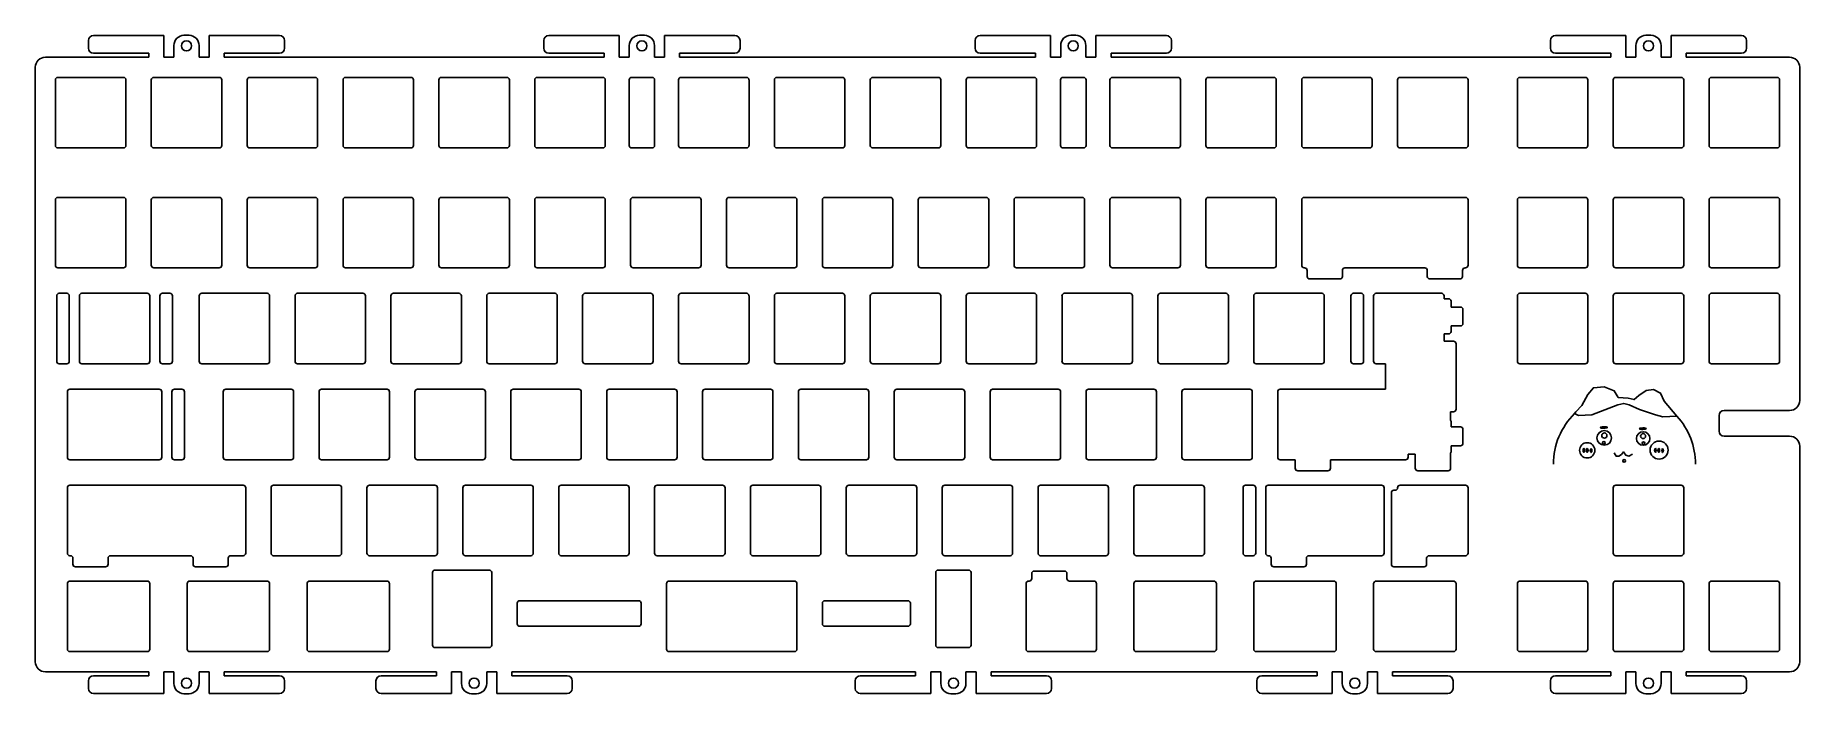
# Model space of a CAD drawing. Header units: centimetres. Extents: x 0.3 to 35.4, y -11.1 to 2.
import ezdxf

# ---------------------------------------------------------------- set-up
doc = ezdxf.new("R2010")
doc.units = ezdxf.units.CM
doc.header["$MEASUREMENT"] = 0
doc.layers.add('圖層1', color=80, linetype='Continuous')

msp = doc.modelspace()

# ---------------------------------------------------------------- linework, layer by layer
for p, q in [((1.405, 1.87, -11.43), (1.405, 1.72, -11.43)), ((2.905, 1.97, -11.43), (1.505, 1.97, -11.43)), ((2.905, 1.54, -11.43), (2.905, 1.97, -11.43)), ((3.105, 1.775, -11.43), (3.105, 1.54, -11.43)), ((3.405, 1.975, -11.43), (3.305, 1.975, -11.43)), ((3.605, 1.54, -11.43), (3.605, 1.775, -11.43)), ((5.205, 1.97, -11.43), (3.805, 1.97, -11.43)), ((3.805, 1.97, -11.43), (3.805, 1.54, -11.43)), ((5.305, 1.72, -11.43), (5.305, 1.87, -11.43)), ((10.454, 1.87, -11.43), (10.454, 1.72, -11.43)), ((11.954, 1.97, -11.43), (10.554, 1.97, -11.43)), ((11.954, 1.54, -11.43), (11.954, 1.97, -11.43)), ((12.154, 1.775, -11.43), (12.154, 1.54, -11.43)), ((12.454, 1.975, -11.43), (12.354, 1.975, -11.43)), ((12.654, 1.54, -11.43), (12.654, 1.775, -11.43)), ((14.254, 1.97, -11.43), (12.854, 1.97, -11.43)), ((12.854, 1.97, -11.43), (12.854, 1.54, -11.43)), ((14.354, 1.72, -11.43), (14.354, 1.87, -11.43)), ((19.026, 1.87, -11.43), (19.026, 1.72, -11.43)), ((20.526, 1.97, -11.43), (19.126, 1.97, -11.43)), ((20.526, 1.54, -11.43), (20.526, 1.97, -11.43)), ((20.726, 1.775, -11.43), (20.726, 1.54, -11.43)), ((21.026, 1.975, -11.43), (20.926, 1.975, -11.43)), ((21.226, 1.54, -11.43), (21.226, 1.775, -11.43)), ((22.826, 1.97, -11.43), (21.426, 1.97, -11.43)), ((21.426, 1.97, -11.43), (21.426, 1.54, -11.43)), ((22.926, 1.72, -11.43), (22.926, 1.87, -11.43)), ((30.456, 1.87, -11.43), (30.456, 1.72, -11.43)), ((31.956, 1.97, -11.43), (30.556, 1.97, -11.43)), ((31.956, 1.54, -11.43), (31.956, 1.97, -11.43)), ((32.156, 1.775, -11.43), (32.156, 1.54, -11.43)), ((32.456, 1.975, -11.43), (32.356, 1.975, -11.43)), ((32.656, 1.54, -11.43), (32.656, 1.775, -11.43)), ((34.256, 1.97, -11.43), (32.856, 1.97, -11.43)), ((32.856, 1.97, -11.43), (32.856, 1.54, -11.43)), ((34.356, 1.72, -11.43), (34.356, 1.87, -11.43)), ((0.55, 1.54, -11.43), (2.605, 1.54, -11.43)), ((1.505, 1.62, -11.43), (2.605, 1.62, -11.43)), ((2.605, 1.54, -11.43), (2.605, 1.62, -11.43)), ((2.905, 1.54, -11.43), (3.105, 1.54, -11.43)), ((3.605, 1.54, -11.43), (3.805, 1.54, -11.43)), ((4.105, 1.62, -11.43), (4.105, 1.54, -11.43)), ((4.105, 1.62, -11.43), (5.205, 1.62, -11.43)), ((4.105, 1.54, -11.43), (11.654, 1.54, -11.43)), ((10.554, 1.62, -11.43), (11.654, 1.62, -11.43)), ((11.654, 1.54, -11.43), (11.654, 1.62, -11.43)), ((11.954, 1.54, -11.43), (12.154, 1.54, -11.43)), ((12.654, 1.54, -11.43), (12.854, 1.54, -11.43)), ((13.154, 1.62, -11.43), (13.154, 1.54, -11.43)), ((13.154, 1.62, -11.43), (14.254, 1.62, -11.43)), ((13.154, 1.54, -11.43), (20.226, 1.54, -11.43)), ((19.126, 1.62, -11.43), (20.226, 1.62, -11.43)), ((20.226, 1.54, -11.43), (20.226, 1.62, -11.43)), ((20.526, 1.54, -11.43), (20.726, 1.54, -11.43)), ((21.226, 1.54, -11.43), (21.426, 1.54, -11.43)), ((21.726, 1.62, -11.43), (21.726, 1.54, -11.43)), ((21.726, 1.62, -11.43), (22.826, 1.62, -11.43)), ((21.726, 1.54, -11.43), (31.656, 1.54, -11.43)), ((30.556, 1.62, -11.43), (31.656, 1.62, -11.43)), ((31.656, 1.54, -11.43), (31.656, 1.62, -11.43)), ((31.956, 1.54, -11.43), (32.156, 1.54, -11.43)), ((32.656, 1.54, -11.43), (32.856, 1.54, -11.43)), ((33.156, 1.62, -11.43), (33.156, 1.54, -11.43)), ((33.156, 1.62, -11.43), (34.256, 1.62, -11.43)), ((33.156, 1.54, -11.43), (35.211, 1.54, -11.43)), ((0.35, -10.462, -11.43), (0.35, 1.34, -11.43)), ((0.75, 1.09, -11.43), (0.75, -0.21, -11.43)), ((2.1, 1.14, -11.43), (0.8, 1.14, -11.43)), ((2.15, -0.21, -11.43), (2.15, 1.09, -11.43)), ((2.655, -0.21, -11.43), (2.655, 1.09, -11.43)), ((2.705, 1.14, -11.43), (4.005, 1.14, -11.43)), ((4.055, 1.09, -11.43), (4.055, -0.21, -11.43)), ((4.56, 1.09, -11.43), (4.56, -0.21, -11.43)), ((5.91, 1.14, -11.43), (4.61, 1.14, -11.43)), ((5.96, -0.21, -11.43), (5.96, 1.09, -11.43)), ((6.465, 1.09, -11.43), (6.465, -0.21, -11.43)), ((7.815, 1.14, -11.43), (6.515, 1.14, -11.43)), ((7.865, -0.21, -11.43), (7.865, 1.09, -11.43)), ((8.37, 1.09, -11.43), (8.37, -0.21, -11.43)), ((9.72, 1.14, -11.43), (8.42, 1.14, -11.43)), ((9.77, -0.21, -11.43), (9.77, 1.09, -11.43)), ((10.275, 1.09, -11.43), (10.275, -0.21, -11.43)), ((11.625, 1.14, -11.43), (10.325, 1.14, -11.43)), ((11.675, -0.21, -11.43), (11.675, 1.09, -11.43)), ((12.151, -0.21, -11.43), (12.151, 1.09, -11.43)), ((12.201, 1.14, -11.43), (12.606, 1.14, -11.43)), ((12.656, 1.09, -11.43), (12.656, -0.21, -11.43)), ((13.133, 1.09, -11.43), (13.133, -0.21, -11.43)), ((14.482, 1.14, -11.43), (13.182, 1.14, -11.43)), ((14.533, -0.21, -11.43), (14.533, 1.09, -11.43)), ((15.037, 1.09, -11.43), (15.037, -0.21, -11.43)), ((16.387, 1.14, -11.43), (15.088, 1.14, -11.43)), ((16.438, -0.21, -11.43), (16.438, 1.09, -11.43)), ((16.942, 1.09, -11.43), (16.942, -0.21, -11.43)), ((18.293, 1.14, -11.43), (16.992, 1.14, -11.43)), ((18.343, -0.21, -11.43), (18.343, 1.09, -11.43)), ((18.848, 1.09, -11.43), (18.848, -0.21, -11.43)), ((20.198, 1.14, -11.43), (18.898, 1.14, -11.43)), ((20.247, -0.21, -11.43), (20.247, 1.09, -11.43)), ((20.724, -0.21, -11.43), (20.724, 1.09, -11.43)), ((20.774, 1.14, -11.43), (21.179, 1.14, -11.43)), ((21.229, 1.09, -11.43), (21.229, -0.21, -11.43)), ((21.705, 1.09, -11.43), (21.705, -0.21, -11.43)), ((23.055, 1.14, -11.43), (21.755, 1.14, -11.43)), ((23.105, -0.21, -11.43), (23.105, 1.09, -11.43)), ((23.61, 1.09, -11.43), (23.61, -0.21, -11.43)), ((24.96, 1.14, -11.43), (23.66, 1.14, -11.43)), ((25.01, -0.21, -11.43), (25.01, 1.09, -11.43)), ((25.515, 1.09, -11.43), (25.515, -0.21, -11.43)), ((26.865, 1.14, -11.43), (25.565, 1.14, -11.43)), ((26.915, -0.21, -11.43), (26.915, 1.09, -11.43)), ((27.42, 1.09, -11.43), (27.42, -0.21, -11.43)), ((28.77, 1.14, -11.43), (27.47, 1.14, -11.43)), ((28.82, -0.21, -11.43), (28.82, 1.09, -11.43)), ((29.801, 1.09, -11.43), (29.801, -0.21, -11.43)), ((31.151, 1.14, -11.43), (29.851, 1.14, -11.43)), ((31.201, -0.21, -11.43), (31.201, 1.09, -11.43)), ((31.706, 1.09, -11.43), (31.706, -0.21, -11.43)), ((33.056, 1.14, -11.43), (31.756, 1.14, -11.43)), ((33.106, -0.21, -11.43), (33.106, 1.09, -11.43)), ((33.611, 1.09, -11.43), (33.611, -0.21, -11.43)), ((34.961, 1.14, -11.43), (33.661, 1.14, -11.43)), ((35.011, -0.21, -11.43), (35.011, 1.09, -11.43)), ((35.411, 1.34, -11.43), (35.411, -5.274, -11.43)), ((0.8, -0.26, -11.43), (2.1, -0.26, -11.43)), ((4.005, -0.26, -11.43), (2.705, -0.26, -11.43)), ((4.61, -0.26, -11.43), (5.91, -0.26, -11.43)), ((6.515, -0.26, -11.43), (7.815, -0.26, -11.43)), ((8.42, -0.26, -11.43), (9.72, -0.26, -11.43)), ((10.325, -0.26, -11.43), (11.625, -0.26, -11.43)), ((12.606, -0.26, -11.43), (12.201, -0.26, -11.43)), ((13.182, -0.26, -11.43), (14.482, -0.26, -11.43)), ((15.088, -0.26, -11.43), (16.387, -0.26, -11.43)), ((16.992, -0.26, -11.43), (18.293, -0.26, -11.43)), ((18.898, -0.26, -11.43), (20.198, -0.26, -11.43)), ((21.179, -0.26, -11.43), (20.774, -0.26, -11.43)), ((21.755, -0.26, -11.43), (23.055, -0.26, -11.43)), ((23.66, -0.26, -11.43), (24.96, -0.26, -11.43)), ((25.565, -0.26, -11.43), (26.865, -0.26, -11.43)), ((27.47, -0.26, -11.43), (28.77, -0.26, -11.43)), ((29.851, -0.26, -11.43), (31.151, -0.26, -11.43)), ((31.756, -0.26, -11.43), (33.056, -0.26, -11.43)), ((33.661, -0.26, -11.43), (34.961, -0.26, -11.43)), ((0.75, -1.292, -11.43), (0.75, -2.592, -11.43)), ((2.1, -1.242, -11.43), (0.8, -1.242, -11.43)), ((2.15, -2.592, -11.43), (2.15, -1.292, -11.43)), ((2.655, -1.292, -11.43), (2.655, -2.592, -11.43)), ((4.005, -1.242, -11.43), (2.705, -1.242, -11.43)), ((4.055, -2.592, -11.43), (4.055, -1.292, -11.43)), ((4.56, -1.292, -11.43), (4.56, -2.592, -11.43)), ((5.91, -1.242, -11.43), (4.61, -1.242, -11.43)), ((5.96, -2.592, -11.43), (5.96, -1.292, -11.43)), ((6.465, -1.292, -11.43), (6.465, -2.592, -11.43)), ((7.815, -1.242, -11.43), (6.515, -1.242, -11.43)), ((7.865, -2.592, -11.43), (7.865, -1.292, -11.43)), ((8.37, -1.292, -11.43), (8.37, -2.592, -11.43)), ((9.72, -1.242, -11.43), (8.42, -1.242, -11.43)), ((9.77, -2.592, -11.43), (9.77, -1.292, -11.43)), ((10.275, -1.292, -11.43), (10.275, -2.592, -11.43)), ((11.625, -1.242, -11.43), (10.325, -1.242, -11.43)), ((11.675, -2.592, -11.43), (11.675, -1.292, -11.43)), ((12.18, -1.292, -11.43), (12.18, -2.592, -11.43)), ((13.53, -1.242, -11.43), (12.23, -1.242, -11.43)), ((13.58, -2.592, -11.43), (13.58, -1.292, -11.43)), ((14.085, -1.292, -11.43), (14.085, -2.592, -11.43)), ((15.435, -1.242, -11.43), (14.135, -1.242, -11.43)), ((15.485, -2.592, -11.43), (15.485, -1.292, -11.43)), ((15.99, -1.292, -11.43), (15.99, -2.592, -11.43)), ((17.34, -1.242, -11.43), (16.04, -1.242, -11.43)), ((17.39, -2.592, -11.43), (17.39, -1.292, -11.43)), ((17.895, -1.292, -11.43), (17.895, -2.592, -11.43)), ((19.245, -1.242, -11.43), (17.945, -1.242, -11.43)), ((19.295, -2.592, -11.43), (19.295, -1.292, -11.43)), ((19.8, -1.292, -11.43), (19.8, -2.592, -11.43)), ((21.15, -1.242, -11.43), (19.85, -1.242, -11.43)), ((21.2, -2.592, -11.43), (21.2, -1.292, -11.43)), ((21.705, -1.292, -11.43), (21.705, -2.592, -11.43)), ((23.055, -1.242, -11.43), (21.755, -1.242, -11.43)), ((23.105, -2.592, -11.43), (23.105, -1.292, -11.43)), ((23.61, -1.292, -11.43), (23.61, -2.592, -11.43)), ((24.96, -1.242, -11.43), (23.66, -1.242, -11.43)), ((25.01, -2.592, -11.43), (25.01, -1.292, -11.43)), ((25.515, -1.292, -11.43), (25.515, -2.592, -11.43)), ((28.77, -1.242, -11.43), (25.565, -1.242, -11.43)), ((28.82, -2.592, -11.43), (28.82, -1.292, -11.43)), ((29.801, -1.292, -11.43), (29.801, -2.592, -11.43)), ((31.151, -1.242, -11.43), (29.851, -1.242, -11.43)), ((31.201, -2.592, -11.43), (31.201, -1.292, -11.43)), ((31.706, -1.292, -11.43), (31.706, -2.592, -11.43)), ((33.056, -1.242, -11.43), (31.756, -1.242, -11.43)), ((33.106, -2.592, -11.43), (33.106, -1.292, -11.43)), ((33.611, -1.292, -11.43), (33.611, -2.592, -11.43)), ((34.961, -1.242, -11.43), (33.661, -1.242, -11.43)), ((35.011, -2.592, -11.43), (35.011, -1.292, -11.43)), ((0.8, -2.642, -11.43), (2.1, -2.642, -11.43)), ((2.705, -2.642, -11.43), (4.005, -2.642, -11.43)), ((4.61, -2.642, -11.43), (5.91, -2.642, -11.43)), ((6.515, -2.642, -11.43), (7.815, -2.642, -11.43)), ((8.42, -2.642, -11.43), (9.72, -2.642, -11.43)), ((10.325, -2.642, -11.43), (11.625, -2.642, -11.43)), ((12.23, -2.642, -11.43), (13.53, -2.642, -11.43)), ((14.135, -2.642, -11.43), (15.435, -2.642, -11.43)), ((16.04, -2.642, -11.43), (17.34, -2.642, -11.43)), ((17.945, -2.642, -11.43), (19.245, -2.642, -11.43)), ((19.85, -2.642, -11.43), (21.15, -2.642, -11.43)), ((21.755, -2.642, -11.43), (23.055, -2.642, -11.43)), ((23.66, -2.642, -11.43), (24.96, -2.642, -11.43)), ((25.565, -2.642, -11.43), (25.574, -2.642, -11.43)), ((25.624, -2.692, -11.43), (25.624, -2.812, -11.43)), ((26.324, -2.812, -11.43), (26.324, -2.692, -11.43)), ((26.374, -2.642, -11.43), (27.961, -2.642, -11.43)), ((28.011, -2.692, -11.43), (28.011, -2.812, -11.43)), ((28.711, -2.812, -11.43), (28.711, -2.692, -11.43)), ((28.761, -2.642, -11.43), (28.77, -2.642, -11.43)), ((29.851, -2.642, -11.43), (31.151, -2.642, -11.43)), ((31.756, -2.642, -11.43), (33.056, -2.642, -11.43)), ((33.661, -2.642, -11.43), (34.961, -2.642, -11.43)), ((0.826, -3.147, -11.43), (0.976, -3.147, -11.43)), ((2.576, -3.147, -11.43), (1.276, -3.147, -11.43)), ((2.876, -3.147, -11.43), (3.026, -3.147, -11.43)), ((4.957, -3.147, -11.43), (3.657, -3.147, -11.43)), ((6.862, -3.147, -11.43), (5.562, -3.147, -11.43)), ((8.767, -3.147, -11.43), (7.467, -3.147, -11.43)), ((10.672, -3.147, -11.43), (9.372, -3.147, -11.43)), ((12.578, -3.147, -11.43), (11.277, -3.147, -11.43)), ((14.482, -3.147, -11.43), (13.182, -3.147, -11.43)), ((16.387, -3.147, -11.43), (15.088, -3.147, -11.43)), ((18.293, -3.147, -11.43), (16.992, -3.147, -11.43)), ((20.198, -3.147, -11.43), (18.898, -3.147, -11.43)), ((22.102, -3.147, -11.43), (20.802, -3.147, -11.43)), ((24.008, -3.147, -11.43), (22.707, -3.147, -11.43)), ((25.913, -3.147, -11.43), (24.613, -3.147, -11.43)), ((25.674, -2.862, -11.43), (26.274, -2.862, -11.43)), ((26.544, -3.147, -11.43), (26.694, -3.147, -11.43)), ((26.994, -3.147, -11.43), (28.294, -3.147, -11.43)), ((28.061, -2.862, -11.43), (28.661, -2.862, -11.43)), ((31.151, -3.147, -11.43), (29.851, -3.147, -11.43)), ((33.056, -3.147, -11.43), (31.756, -3.147, -11.43)), ((34.961, -3.147, -11.43), (33.661, -3.147, -11.43)), ((0.776, -4.497, -11.43), (0.776, -3.197, -11.43)), ((1.026, -3.197, -11.43), (1.026, -4.497, -11.43)), ((1.226, -3.197, -11.43), (1.226, -4.497, -11.43)), ((2.626, -4.497, -11.43), (2.626, -3.197, -11.43)), ((2.826, -4.497, -11.43), (2.826, -3.197, -11.43)), ((3.076, -3.197, -11.43), (3.076, -4.497, -11.43)), ((3.607, -3.197, -11.43), (3.607, -4.497, -11.43)), ((5.007, -4.497, -11.43), (5.007, -3.197, -11.43)), ((5.512, -3.197, -11.43), (5.512, -4.497, -11.43)), ((6.912, -4.497, -11.43), (6.912, -3.197, -11.43)), ((7.417, -3.197, -11.43), (7.417, -4.497, -11.43)), ((8.817, -4.497, -11.43), (8.817, -3.197, -11.43)), ((9.322, -3.197, -11.43), (9.322, -4.497, -11.43)), ((10.723, -4.497, -11.43), (10.723, -3.197, -11.43)), ((11.227, -3.197, -11.43), (11.227, -4.497, -11.43)), ((12.627, -4.497, -11.43), (12.627, -3.197, -11.43)), ((13.133, -3.197, -11.43), (13.133, -4.497, -11.43)), ((14.533, -4.497, -11.43), (14.533, -3.197, -11.43)), ((15.037, -3.197, -11.43), (15.037, -4.497, -11.43)), ((16.438, -4.497, -11.43), (16.438, -3.197, -11.43)), ((16.942, -3.197, -11.43), (16.942, -4.497, -11.43)), ((18.343, -4.497, -11.43), (18.343, -3.197, -11.43)), ((18.848, -3.197, -11.43), (18.848, -4.497, -11.43)), ((20.247, -4.497, -11.43), (20.247, -3.197, -11.43)), ((20.753, -3.197, -11.43), (20.753, -4.497, -11.43)), ((22.152, -4.497, -11.43), (22.152, -3.197, -11.43)), ((22.657, -3.197, -11.43), (22.657, -4.497, -11.43)), ((24.058, -4.497, -11.43), (24.058, -3.197, -11.43)), ((24.562, -3.197, -11.43), (24.562, -4.497, -11.43)), ((25.962, -4.497, -11.43), (25.962, -3.197, -11.43)), ((26.494, -4.497, -11.43), (26.494, -3.197, -11.43)), ((26.744, -3.197, -11.43), (26.744, -4.497, -11.43)), ((26.944, -4.497, -11.43), (26.944, -3.197, -11.43)), ((28.344, -3.197, -11.43), (28.344, -3.255, -11.43)), ((28.344, -3.255, -11.43), (28.432, -3.255, -11.43)), ((28.482, -3.305, -11.43), (28.482, -3.42, -11.43)), ((28.482, -3.42, -11.43), (28.67, -3.42, -11.43)), ((28.72, -3.47, -11.43), (28.72, -3.746, -11.43)), ((29.801, -3.197, -11.43), (29.801, -4.497, -11.43)), ((31.201, -4.497, -11.43), (31.201, -3.197, -11.43)), ((31.706, -3.197, -11.43), (31.706, -4.497, -11.43)), ((33.106, -4.497, -11.43), (33.106, -3.197, -11.43)), ((33.611, -3.197, -11.43), (33.611, -4.497, -11.43)), ((35.011, -4.497, -11.43), (35.011, -3.197, -11.43)), ((28.67, -3.796, -11.43), (28.482, -3.796, -11.43)), ((28.482, -3.796, -11.43), (28.482, -3.905, -11.43)), ((28.432, -3.955, -11.43), (28.344, -3.955, -11.43)), ((28.344, -3.955, -11.43), (28.344, -4.099, -11.43)), ((28.344, -4.099, -11.43), (28.532, -4.099, -11.43)), ((28.582, -4.149, -11.43), (28.582, -5.449, -11.43)), ((0.976, -4.547, -11.43), (0.826, -4.547, -11.43)), ((1.276, -4.547, -11.43), (2.576, -4.547, -11.43)), ((3.026, -4.547, -11.43), (2.876, -4.547, -11.43)), ((3.657, -4.547, -11.43), (4.957, -4.547, -11.43)), ((5.562, -4.547, -11.43), (6.862, -4.547, -11.43)), ((7.467, -4.547, -11.43), (8.767, -4.547, -11.43)), ((9.372, -4.547, -11.43), (10.672, -4.547, -11.43)), ((11.277, -4.547, -11.43), (12.578, -4.547, -11.43)), ((13.182, -4.547, -11.43), (14.482, -4.547, -11.43)), ((15.088, -4.547, -11.43), (16.387, -4.547, -11.43)), ((16.992, -4.547, -11.43), (18.293, -4.547, -11.43)), ((18.898, -4.547, -11.43), (20.198, -4.547, -11.43)), ((20.802, -4.547, -11.43), (22.102, -4.547, -11.43)), ((22.707, -4.547, -11.43), (24.008, -4.547, -11.43)), ((24.613, -4.547, -11.43), (25.913, -4.547, -11.43)), ((26.694, -4.547, -11.43), (26.544, -4.547, -11.43)), ((27.182, -4.547, -11.43), (26.994, -4.547, -11.43)), ((27.182, -5.052, -11.43), (27.182, -4.547, -11.43)), ((29.851, -4.547, -11.43), (31.151, -4.547, -11.43)), ((31.756, -4.547, -11.43), (33.056, -4.547, -11.43)), ((33.661, -4.547, -11.43), (34.961, -4.547, -11.43)), ((0.988, -5.102, -11.43), (0.988, -6.402, -11.43)), ((2.814, -5.052, -11.43), (1.038, -5.052, -11.43)), ((2.864, -6.402, -11.43), (2.864, -5.102, -11.43)), ((3.064, -6.402, -11.43), (3.064, -5.102, -11.43)), ((3.114, -5.052, -11.43), (3.264, -5.052, -11.43)), ((3.314, -5.102, -11.43), (3.314, -6.402, -11.43)), ((4.084, -5.102, -11.43), (4.084, -6.402, -11.43)), ((5.434, -5.052, -11.43), (4.134, -5.052, -11.43)), ((5.484, -6.402, -11.43), (5.484, -5.102, -11.43)), ((5.989, -5.102, -11.43), (5.989, -6.402, -11.43)), ((7.339, -5.052, -11.43), (6.039, -5.052, -11.43)), ((7.389, -6.402, -11.43), (7.389, -5.102, -11.43)), ((7.894, -5.102, -11.43), (7.894, -6.402, -11.43)), ((9.244, -5.052, -11.43), (7.944, -5.052, -11.43)), ((9.294, -6.402, -11.43), (9.294, -5.102, -11.43)), ((9.799, -5.102, -11.43), (9.799, -6.402, -11.43)), ((11.149, -5.052, -11.43), (9.849, -5.052, -11.43)), ((11.199, -6.402, -11.43), (11.199, -5.102, -11.43)), ((11.704, -5.102, -11.43), (11.704, -6.402, -11.43)), ((13.054, -5.052, -11.43), (11.754, -5.052, -11.43)), ((13.104, -6.402, -11.43), (13.104, -5.102, -11.43)), ((13.609, -5.102, -11.43), (13.609, -6.402, -11.43)), ((14.959, -5.052, -11.43), (13.659, -5.052, -11.43)), ((15.009, -6.402, -11.43), (15.009, -5.102, -11.43)), ((15.514, -5.102, -11.43), (15.514, -6.402, -11.43)), ((16.864, -5.052, -11.43), (15.564, -5.052, -11.43)), ((16.914, -6.402, -11.43), (16.914, -5.102, -11.43)), ((17.419, -5.102, -11.43), (17.419, -6.402, -11.43)), ((18.769, -5.052, -11.43), (17.469, -5.052, -11.43)), ((18.819, -6.402, -11.43), (18.819, -5.102, -11.43)), ((19.324, -5.102, -11.43), (19.324, -6.402, -11.43)), ((20.674, -5.052, -11.43), (19.374, -5.052, -11.43)), ((20.724, -6.402, -11.43), (20.724, -5.102, -11.43)), ((21.229, -5.102, -11.43), (21.229, -6.402, -11.43)), ((22.579, -5.052, -11.43), (21.279, -5.052, -11.43)), ((22.629, -6.402, -11.43), (22.629, -5.102, -11.43)), ((23.134, -5.102, -11.43), (23.134, -6.402, -11.43)), ((24.484, -5.052, -11.43), (23.184, -5.052, -11.43)), ((24.534, -6.402, -11.43), (24.534, -5.102, -11.43)), ((25.039, -6.402, -11.43), (25.039, -5.102, -11.43)), ((25.089, -5.052, -11.43), (27.182, -5.052, -11.43)), ((28.532, -5.499, -11.43), (28.473, -5.499, -11.43)), ((28.473, -5.499, -11.43), (28.473, -5.665, -11.43)), ((33.81, -5.884, -11.43), (33.81, -5.574, -11.43)), ((33.91, -5.474, -11.43), (35.211, -5.474, -11.43)), ((28.482, -5.693, -11.43), (28.482, -5.8, -11.43)), ((28.482, -5.8, -11.43), (28.67, -5.8, -11.43)), ((28.72, -5.85, -11.43), (28.72, -6.126, -11.43)), ((28.67, -6.176, -11.43), (28.482, -6.176, -11.43)), ((28.482, -6.176, -11.43), (28.482, -6.293, -11.43)), ((35.211, -5.984, -11.43), (33.91, -5.984, -11.43)), ((35.411, -6.184, -11.43), (35.411, -10.462, -11.43)), ((1.038, -6.452, -11.43), (2.814, -6.452, -11.43)), ((3.264, -6.452, -11.43), (3.114, -6.452, -11.43)), ((4.134, -6.452, -11.43), (5.434, -6.452, -11.43)), ((6.039, -6.452, -11.43), (7.339, -6.452, -11.43)), ((7.944, -6.452, -11.43), (9.244, -6.452, -11.43)), ((9.849, -6.452, -11.43), (11.149, -6.452, -11.43)), ((11.149, -6.452, -11.43), (11.149, -6.452, -11.58)), ((11.199, -6.402, -11.43), (11.199, -6.402, -11.58)), ((11.704, -6.402, -11.43), (11.704, -6.402, -11.58)), ((11.754, -6.452, -11.43), (11.754, -6.452, -11.58)), ((11.754, -6.452, -11.43), (13.054, -6.452, -11.43)), ((13.054, -6.452, -11.43), (13.054, -6.452, -11.58)), ((13.104, -6.402, -11.43), (13.104, -6.402, -11.58)), ((13.609, -6.402, -11.43), (13.609, -6.402, -11.58)), ((13.659, -6.452, -11.43), (13.659, -6.452, -11.58)), ((13.659, -6.452, -11.43), (14.959, -6.452, -11.43)), ((15.564, -6.452, -11.43), (16.864, -6.452, -11.43)), ((17.469, -6.452, -11.43), (18.769, -6.452, -11.43)), ((19.374, -6.452, -11.43), (20.674, -6.452, -11.43)), ((21.279, -6.452, -11.43), (22.579, -6.452, -11.43)), ((23.184, -6.452, -11.43), (24.484, -6.452, -11.43)), ((25.386, -6.452, -11.43), (25.089, -6.452, -11.43)), ((25.386, -6.622, -11.43), (25.386, -6.452, -11.43)), ((27.579, -6.452, -11.43), (26.086, -6.452, -11.43)), ((26.086, -6.452, -11.43), (26.086, -6.622, -11.43)), ((27.773, -6.343, -11.43), (27.629, -6.343, -11.43)), ((27.629, -6.343, -11.43), (27.629, -6.402, -11.43)), ((27.773, -6.622, -11.43), (27.773, -6.343, -11.43)), ((28.473, -6.321, -11.43), (28.473, -6.622, -11.43)), ((0.988, -8.307, -11.43), (0.988, -7.007, -11.43)), ((4.481, -6.957, -11.43), (1.038, -6.957, -11.43)), ((4.531, -7.007, -11.43), (4.531, -8.307, -11.43)), ((5.036, -7.007, -11.43), (5.036, -8.307, -11.43)), ((6.386, -6.957, -11.43), (5.086, -6.957, -11.43)), ((6.436, -8.307, -11.43), (6.436, -7.007, -11.43)), ((6.941, -7.007, -11.43), (6.941, -8.307, -11.43)), ((8.291, -6.957, -11.43), (6.991, -6.957, -11.43)), ((8.341, -8.307, -11.43), (8.341, -7.007, -11.43)), ((8.846, -7.007, -11.43), (8.846, -8.307, -11.43)), ((10.196, -6.957, -11.43), (8.896, -6.957, -11.43)), ((10.246, -8.307, -11.43), (10.246, -7.007, -11.43)), ((10.751, -7.007, -11.43), (10.751, -8.307, -11.43)), ((12.101, -6.957, -11.43), (10.801, -6.957, -11.43)), ((12.151, -8.307, -11.43), (12.151, -7.007, -11.43)), ((12.656, -7.007, -11.43), (12.656, -8.307, -11.43)), ((14.006, -6.957, -11.43), (12.706, -6.957, -11.43)), ((14.056, -8.307, -11.43), (14.056, -7.007, -11.43)), ((14.561, -7.007, -11.43), (14.561, -8.307, -11.43)), ((15.911, -6.957, -11.43), (14.611, -6.957, -11.43)), ((15.961, -8.307, -11.43), (15.961, -7.007, -11.43)), ((16.466, -7.007, -11.43), (16.466, -8.307, -11.43)), ((17.816, -6.957, -11.43), (16.516, -6.957, -11.43)), ((17.866, -8.307, -11.43), (17.866, -7.007, -11.43)), ((18.371, -7.007, -11.43), (18.371, -8.307, -11.43)), ((19.721, -6.957, -11.43), (18.421, -6.957, -11.43)), ((19.771, -8.307, -11.43), (19.771, -7.007, -11.43)), ((20.276, -7.007, -11.43), (20.276, -8.307, -11.43)), ((21.626, -6.957, -11.43), (20.326, -6.957, -11.43)), ((21.676, -8.307, -11.43), (21.676, -7.007, -11.43)), ((22.181, -7.007, -11.43), (22.181, -8.307, -11.43)), ((23.531, -6.957, -11.43), (22.231, -6.957, -11.43)), ((23.581, -8.307, -11.43), (23.581, -7.007, -11.43)), ((24.351, -8.307, -11.43), (24.351, -7.007, -11.43)), ((24.401, -6.957, -11.43), (24.551, -6.957, -11.43)), ((24.601, -7.007, -11.43), (24.601, -8.307, -11.43)), ((24.801, -7.007, -11.43), (24.801, -8.307, -11.43)), ((27.103, -6.957, -11.43), (24.851, -6.957, -11.43)), ((26.036, -6.672, -11.43), (25.436, -6.672, -11.43)), ((27.153, -8.307, -11.43), (27.153, -7.007, -11.43)), ((28.77, -6.957, -11.43), (27.47, -6.957, -11.43)), ((28.423, -6.672, -11.43), (27.823, -6.672, -11.43)), ((28.82, -8.307, -11.43), (28.82, -7.007, -11.43)), ((31.706, -7.007, -11.43), (31.706, -8.307, -11.43)), ((33.056, -6.957, -11.43), (31.756, -6.957, -11.43)), ((33.106, -8.307, -11.43), (33.106, -7.007, -11.43)), ((27.297, -7.107, -11.43), (27.297, -8.527, -11.43)), ((27.37, -7.057, -11.43), (27.347, -7.057, -11.43)), ((1.047, -8.357, -11.43), (1.038, -8.357, -11.43)), ((1.097, -8.407, -11.43), (1.097, -8.527, -11.43)), ((1.797, -8.527, -11.43), (1.797, -8.407, -11.43)), ((3.434, -8.357, -11.43), (1.847, -8.357, -11.43)), ((3.484, -8.407, -11.43), (3.484, -8.527, -11.43)), ((4.184, -8.527, -11.43), (4.184, -8.407, -11.43)), ((4.481, -8.357, -11.43), (4.234, -8.357, -11.43)), ((5.086, -8.357, -11.43), (6.386, -8.357, -11.43)), ((6.991, -8.357, -11.43), (8.291, -8.357, -11.43)), ((8.896, -8.357, -11.43), (10.196, -8.357, -11.43)), ((10.801, -8.357, -11.43), (12.101, -8.357, -11.43)), ((12.706, -8.357, -11.43), (14.006, -8.357, -11.43)), ((14.611, -8.357, -11.43), (15.911, -8.357, -11.43)), ((16.516, -8.357, -11.43), (17.816, -8.357, -11.43)), ((18.421, -8.357, -11.43), (19.721, -8.357, -11.43)), ((20.326, -8.357, -11.43), (21.626, -8.357, -11.43)), ((22.231, -8.357, -11.43), (23.531, -8.357, -11.43)), ((24.551, -8.357, -11.43), (24.401, -8.357, -11.43)), ((24.851, -8.357, -11.43), (24.859, -8.357, -11.43)), ((24.909, -8.407, -11.43), (24.909, -8.527, -11.43)), ((25.609, -8.527, -11.43), (25.609, -8.407, -11.43)), ((25.659, -8.357, -11.43), (27.103, -8.357, -11.43)), ((27.997, -8.527, -11.43), (27.997, -8.407, -11.43)), ((28.047, -8.357, -11.43), (28.77, -8.357, -11.43)), ((31.756, -8.357, -11.43), (33.056, -8.357, -11.43)), ((1.147, -8.577, -11.43), (1.747, -8.577, -11.43)), ((3.534, -8.577, -11.43), (4.134, -8.577, -11.43)), ((8.244, -8.692, -11.43), (8.244, -10.132, -11.43)), ((9.37, -8.642, -11.43), (8.294, -8.642, -11.43)), ((9.42, -10.132, -11.43), (9.42, -8.692, -11.43)), ((18.244, -8.692, -11.43), (18.244, -10.132, -11.43)), ((18.894, -8.642, -11.43), (18.294, -8.642, -11.43)), ((18.944, -10.132, -11.43), (18.944, -8.692, -11.43)), ((20.15, -8.712, -11.43), (20.15, -8.812, -11.43)), ((20.8, -8.662, -11.43), (20.2, -8.662, -11.43)), ((20.85, -8.812, -11.43), (20.85, -8.712, -11.43)), ((24.959, -8.577, -11.43), (25.559, -8.577, -11.43)), ((27.347, -8.577, -11.43), (27.947, -8.577, -11.43)), ((0.988, -8.912, -11.43), (0.988, -10.212, -11.43)), ((2.576, -8.862, -11.43), (1.038, -8.862, -11.43)), ((2.626, -10.212, -11.43), (2.626, -8.912, -11.43)), ((3.369, -8.912, -11.43), (3.369, -10.212, -11.43)), ((4.957, -8.862, -11.43), (3.419, -8.862, -11.43)), ((5.007, -10.212, -11.43), (5.007, -8.912, -11.43)), ((5.751, -8.912, -11.43), (5.751, -10.212, -11.43)), ((7.339, -8.862, -11.43), (5.801, -8.862, -11.43)), ((7.389, -10.212, -11.43), (7.389, -8.912, -11.43)), ((12.894, -8.912, -11.43), (12.894, -10.212, -11.43)), ((15.435, -8.862, -11.43), (12.944, -8.862, -11.43)), ((15.485, -10.212, -11.43), (15.485, -8.912, -11.43)), ((20.038, -8.912, -11.43), (20.038, -10.212, -11.43)), ((20.1, -8.862, -11.43), (20.088, -8.862, -11.43)), ((21.388, -8.862, -11.43), (20.9, -8.862, -11.43)), ((21.438, -10.212, -11.43), (21.438, -8.912, -11.43)), ((22.181, -8.912, -11.43), (22.181, -10.212, -11.43)), ((23.769, -8.862, -11.43), (22.231, -8.862, -11.43)), ((23.819, -10.212, -11.43), (23.819, -8.912, -11.43)), ((24.562, -8.912, -11.43), (24.562, -10.212, -11.43)), ((26.151, -8.862, -11.43), (24.613, -8.862, -11.43)), ((26.201, -10.212, -11.43), (26.201, -8.912, -11.43)), ((26.944, -8.912, -11.43), (26.944, -10.212, -11.43)), ((28.532, -8.862, -11.43), (26.994, -8.862, -11.43)), ((28.582, -10.212, -11.43), (28.582, -8.912, -11.43)), ((29.801, -8.912, -11.43), (29.801, -10.212, -11.43)), ((31.151, -8.862, -11.43), (29.851, -8.862, -11.43)), ((31.201, -10.212, -11.43), (31.201, -8.912, -11.43)), ((31.706, -8.912, -11.43), (31.706, -10.212, -11.43)), ((33.056, -8.862, -11.43), (31.756, -8.862, -11.43)), ((33.106, -10.212, -11.43), (33.106, -8.912, -11.43)), ((33.611, -8.912, -11.43), (33.611, -10.212, -11.43)), ((34.961, -8.862, -11.43), (33.661, -8.862, -11.43)), ((35.011, -10.212, -11.43), (35.011, -8.912, -11.43)), ((9.925, -9.707, -11.43), (9.925, -9.302, -11.43)), ((9.975, -9.252, -11.43), (12.339, -9.252, -11.43)), ((12.389, -9.302, -11.43), (12.389, -9.707, -11.43)), ((15.99, -9.707, -11.43), (15.99, -9.302, -11.43)), ((16.04, -9.252, -11.43), (17.689, -9.252, -11.43)), ((17.739, -9.302, -11.43), (17.739, -9.707, -11.43)), ((12.339, -9.757, -11.43), (9.975, -9.757, -11.43)), ((17.689, -9.757, -11.43), (16.04, -9.757, -11.43)), ((1.038, -10.262, -11.43), (2.576, -10.262, -11.43)), ((3.419, -10.262, -11.43), (4.957, -10.262, -11.43)), ((5.801, -10.262, -11.43), (7.339, -10.262, -11.43)), ((8.294, -10.182, -11.43), (9.37, -10.182, -11.43)), ((15.435, -10.262, -11.43), (12.944, -10.262, -11.43)), ((18.294, -10.182, -11.43), (18.894, -10.182, -11.43)), ((20.088, -10.262, -11.43), (21.388, -10.262, -11.43)), ((22.231, -10.262, -11.43), (23.769, -10.262, -11.43)), ((24.613, -10.262, -11.43), (26.151, -10.262, -11.43)), ((26.994, -10.262, -11.43), (28.532, -10.262, -11.43)), ((29.851, -10.262, -11.43), (31.151, -10.262, -11.43)), ((31.756, -10.262, -11.43), (33.056, -10.262, -11.43)), ((33.661, -10.262, -11.43), (34.961, -10.262, -11.43)), ((2.605, -10.662, -11.43), (0.55, -10.662, -11.43)), ((1.405, -10.842, -11.43), (1.405, -10.992, -11.43)), ((2.605, -10.742, -11.43), (1.505, -10.742, -11.43)), ((2.605, -10.742, -11.43), (2.605, -10.662, -11.43)), ((2.905, -11.092, -11.43), (2.905, -10.662, -11.43)), ((3.105, -10.662, -11.43), (2.905, -10.662, -11.43)), ((3.105, -10.662, -11.43), (3.105, -10.897, -11.43)), ((3.605, -10.897, -11.43), (3.605, -10.662, -11.43)), ((3.805, -10.662, -11.43), (3.605, -10.662, -11.43)), ((3.805, -10.662, -11.43), (3.805, -11.092, -11.43)), ((4.105, -10.662, -11.43), (4.105, -10.742, -11.43)), ((8.32, -10.662, -11.43), (4.105, -10.662, -11.43)), ((5.205, -10.742, -11.43), (4.105, -10.742, -11.43)), ((5.305, -10.992, -11.43), (5.305, -10.842, -11.43)), ((7.12, -10.842, -11.43), (7.12, -10.992, -11.43)), ((8.32, -10.742, -11.43), (7.22, -10.742, -11.43)), ((8.32, -10.742, -11.43), (8.32, -10.662, -11.43)), ((8.62, -11.092, -11.43), (8.62, -10.662, -11.43)), ((8.82, -10.662, -11.43), (8.62, -10.662, -11.43)), ((8.82, -10.662, -11.43), (8.82, -10.897, -11.43)), ((9.32, -10.897, -11.43), (9.32, -10.662, -11.43)), ((9.52, -10.662, -11.43), (9.32, -10.662, -11.43)), ((9.52, -10.662, -11.43), (9.52, -11.092, -11.43)), ((9.82, -10.662, -11.43), (9.82, -10.742, -11.43)), ((9.82, -10.662, -11.43), (17.844, -10.662, -11.43)), ((10.92, -10.742, -11.43), (9.82, -10.742, -11.43)), ((11.02, -10.992, -11.43), (11.02, -10.842, -11.43)), ((16.644, -10.842, -11.43), (16.644, -10.992, -11.43)), ((17.844, -10.742, -11.43), (16.744, -10.742, -11.43)), ((17.844, -10.742, -11.43), (17.844, -10.662, -11.43)), ((18.144, -11.092, -11.43), (18.144, -10.662, -11.43)), ((18.344, -10.662, -11.43), (18.144, -10.662, -11.43)), ((18.344, -10.662, -11.43), (18.344, -10.897, -11.43)), ((18.844, -10.897, -11.43), (18.844, -10.662, -11.43)), ((19.044, -10.662, -11.43), (18.844, -10.662, -11.43)), ((19.044, -10.662, -11.43), (19.044, -11.092, -11.43)), ((19.344, -10.662, -11.43), (19.344, -10.742, -11.43)), ((25.822, -10.662, -11.43), (19.344, -10.662, -11.43)), ((20.444, -10.742, -11.43), (19.344, -10.742, -11.43)), ((20.544, -10.992, -11.43), (20.544, -10.842, -11.43)), ((24.622, -10.842, -11.43), (24.622, -10.992, -11.43)), ((25.822, -10.742, -11.43), (24.722, -10.742, -11.43)), ((25.822, -10.742, -11.43), (25.822, -10.662, -11.43)), ((26.122, -11.092, -11.43), (26.122, -10.662, -11.43)), ((26.322, -10.662, -11.43), (26.122, -10.662, -11.43)), ((26.322, -10.662, -11.43), (26.322, -10.897, -11.43)), ((26.822, -10.897, -11.43), (26.822, -10.662, -11.43)), ((27.022, -10.662, -11.43), (26.822, -10.662, -11.43)), ((27.022, -10.662, -11.43), (27.022, -11.092, -11.43)), ((27.322, -10.662, -11.43), (27.322, -10.742, -11.43)), ((31.656, -10.662, -11.43), (27.322, -10.662, -11.43)), ((28.422, -10.742, -11.43), (27.322, -10.742, -11.43)), ((28.522, -10.992, -11.43), (28.522, -10.842, -11.43)), ((30.456, -10.842, -11.43), (30.456, -10.992, -11.43)), ((31.656, -10.742, -11.43), (30.556, -10.742, -11.43)), ((31.656, -10.742, -11.43), (31.656, -10.662, -11.43)), ((31.956, -11.092, -11.43), (31.956, -10.662, -11.43)), ((32.156, -10.662, -11.43), (31.956, -10.662, -11.43)), ((32.156, -10.662, -11.43), (32.156, -10.897, -11.43)), ((32.656, -10.897, -11.43), (32.656, -10.662, -11.43)), ((32.856, -10.662, -11.43), (32.656, -10.662, -11.43)), ((32.856, -10.662, -11.43), (32.856, -11.092, -11.43)), ((33.156, -10.662, -11.43), (33.156, -10.742, -11.43)), ((35.211, -10.662, -11.43), (33.156, -10.662, -11.43)), ((34.256, -10.742, -11.43), (33.156, -10.742, -11.43)), ((34.356, -10.992, -11.43), (34.356, -10.842, -11.43)), ((1.505, -11.092, -11.43), (2.905, -11.092, -11.43)), ((3.305, -11.097, -11.43), (3.405, -11.097, -11.43)), ((3.805, -11.092, -11.43), (5.205, -11.092, -11.43)), ((7.22, -11.092, -11.43), (8.62, -11.092, -11.43)), ((9.02, -11.097, -11.43), (9.12, -11.097, -11.43)), ((9.52, -11.092, -11.43), (10.92, -11.092, -11.43)), ((16.744, -11.092, -11.43), (18.144, -11.092, -11.43)), ((18.544, -11.097, -11.43), (18.644, -11.097, -11.43)), ((19.044, -11.092, -11.43), (20.444, -11.092, -11.43)), ((24.722, -11.092, -11.43), (26.122, -11.092, -11.43)), ((26.522, -11.097, -11.43), (26.622, -11.097, -11.43)), ((27.022, -11.092, -11.43), (28.422, -11.092, -11.43)), ((30.556, -11.092, -11.43), (31.956, -11.092, -11.43)), ((32.356, -11.097, -11.43), (32.456, -11.097, -11.43)), ((32.856, -11.092, -11.43), (34.256, -11.092, -11.43))]:
    msp.add_line(p, q)
at = {"extrusion": (-1.2583e-16, -1.45717e-15, -1)}
for p, q in [((1.405, 1.72, -11.58), (1.405, 1.87, -11.58)), ((1.505, 1.97, -11.58), (2.905, 1.97, -11.58)), ((2.905, 1.97, -11.58), (2.905, 1.54, -11.58)), ((3.105, 1.775, -11.58), (3.105, 1.54, -11.58)), ((3.405, 1.975, -11.58), (3.305, 1.975, -11.58)), ((3.605, 1.54, -11.58), (3.605, 1.775, -11.58)), ((3.805, 1.54, -11.58), (3.805, 1.97, -11.58)), ((3.805, 1.97, -11.58), (5.205, 1.97, -11.58)), ((5.305, 1.87, -11.58), (5.305, 1.72, -11.58)), ((10.454, 1.72, -11.58), (10.454, 1.87, -11.58)), ((10.554, 1.97, -11.58), (11.954, 1.97, -11.58)), ((11.954, 1.97, -11.58), (11.954, 1.54, -11.58)), ((12.154, 1.775, -11.58), (12.154, 1.54, -11.58)), ((12.454, 1.975, -11.58), (12.354, 1.975, -11.58)), ((12.654, 1.54, -11.58), (12.654, 1.775, -11.58)), ((12.854, 1.54, -11.58), (12.854, 1.97, -11.58)), ((12.854, 1.97, -11.58), (14.254, 1.97, -11.58)), ((14.354, 1.87, -11.58), (14.354, 1.72, -11.58)), ((19.026, 1.72, -11.58), (19.026, 1.87, -11.58)), ((19.126, 1.97, -11.58), (20.526, 1.97, -11.58)), ((20.526, 1.97, -11.58), (20.526, 1.54, -11.58)), ((20.726, 1.775, -11.58), (20.726, 1.54, -11.58)), ((21.026, 1.975, -11.58), (20.926, 1.975, -11.58)), ((21.226, 1.54, -11.58), (21.226, 1.775, -11.58)), ((21.426, 1.54, -11.58), (21.426, 1.97, -11.58)), ((21.426, 1.97, -11.58), (22.826, 1.97, -11.58)), ((22.926, 1.87, -11.58), (22.926, 1.72, -11.58)), ((30.456, 1.72, -11.58), (30.456, 1.87, -11.58)), ((30.556, 1.97, -11.58), (31.956, 1.97, -11.58)), ((31.956, 1.97, -11.58), (31.956, 1.54, -11.58)), ((32.156, 1.775, -11.58), (32.156, 1.54, -11.58)), ((32.456, 1.975, -11.58), (32.356, 1.975, -11.58)), ((32.656, 1.54, -11.58), (32.656, 1.775, -11.58)), ((32.856, 1.54, -11.58), (32.856, 1.97, -11.58)), ((32.856, 1.97, -11.58), (34.256, 1.97, -11.58)), ((34.356, 1.87, -11.58), (34.356, 1.72, -11.58)), ((2.605, 1.54, -11.58), (0.55, 1.54, -11.58)), ((2.605, 1.62, -11.58), (1.505, 1.62, -11.58)), ((2.605, 1.54, -11.58), (2.605, 1.62, -11.58)), ((3.105, 1.54, -11.58), (2.905, 1.54, -11.58)), ((3.805, 1.54, -11.58), (3.605, 1.54, -11.58)), ((5.205, 1.62, -11.58), (4.105, 1.62, -11.58)), ((4.105, 1.62, -11.58), (4.105, 1.54, -11.58)), ((11.654, 1.54, -11.58), (4.105, 1.54, -11.58)), ((11.654, 1.62, -11.58), (10.554, 1.62, -11.58)), ((11.654, 1.54, -11.58), (11.654, 1.62, -11.58)), ((12.154, 1.54, -11.58), (11.954, 1.54, -11.58)), ((12.854, 1.54, -11.58), (12.654, 1.54, -11.58)), ((14.254, 1.62, -11.58), (13.154, 1.62, -11.58)), ((13.154, 1.62, -11.58), (13.154, 1.54, -11.58)), ((20.226, 1.54, -11.58), (13.154, 1.54, -11.58)), ((20.226, 1.62, -11.58), (19.126, 1.62, -11.58)), ((20.226, 1.54, -11.58), (20.226, 1.62, -11.58)), ((20.726, 1.54, -11.58), (20.526, 1.54, -11.58)), ((21.426, 1.54, -11.58), (21.226, 1.54, -11.58)), ((22.826, 1.62, -11.58), (21.726, 1.62, -11.58)), ((21.726, 1.62, -11.58), (21.726, 1.54, -11.58)), ((31.656, 1.54, -11.58), (21.726, 1.54, -11.58)), ((31.656, 1.62, -11.58), (30.556, 1.62, -11.58)), ((31.656, 1.54, -11.58), (31.656, 1.62, -11.58)), ((32.156, 1.54, -11.58), (31.956, 1.54, -11.58)), ((32.856, 1.54, -11.58), (32.656, 1.54, -11.58)), ((34.256, 1.62, -11.58), (33.156, 1.62, -11.58)), ((33.156, 1.62, -11.58), (33.156, 1.54, -11.58)), ((35.211, 1.54, -11.58), (33.156, 1.54, -11.58)), ((0.35, -10.462, -11.58), (0.35, 1.34, -11.58)), ((0.75, -0.21, -11.58), (0.75, 1.09, -11.58)), ((0.8, 1.14, -11.58), (2.1, 1.14, -11.58)), ((2.15, 1.09, -11.58), (2.15, -0.21, -11.58)), ((2.655, 1.09, -11.58), (2.655, -0.21, -11.58)), ((4.005, 1.14, -11.58), (2.705, 1.14, -11.58)), ((4.055, -0.21, -11.58), (4.055, 1.09, -11.58)), ((4.56, -0.21, -11.58), (4.56, 1.09, -11.58)), ((4.61, 1.14, -11.58), (5.91, 1.14, -11.58)), ((5.96, 1.09, -11.58), (5.96, -0.21, -11.58)), ((6.465, -0.21, -11.58), (6.465, 1.09, -11.58)), ((6.515, 1.14, -11.58), (7.815, 1.14, -11.58)), ((7.865, 1.09, -11.58), (7.865, -0.21, -11.58)), ((8.37, -0.21, -11.58), (8.37, 1.09, -11.58)), ((8.42, 1.14, -11.58), (9.72, 1.14, -11.58)), ((9.77, 1.09, -11.58), (9.77, -0.21, -11.58)), ((10.275, -0.21, -11.58), (10.275, 1.09, -11.58)), ((10.325, 1.14, -11.58), (11.625, 1.14, -11.58)), ((11.675, 1.09, -11.58), (11.675, -0.21, -11.58)), ((12.151, 1.09, -11.58), (12.151, -0.21, -11.58)), ((12.606, 1.14, -11.58), (12.201, 1.14, -11.58)), ((12.656, -0.21, -11.58), (12.656, 1.09, -11.58)), ((13.133, -0.21, -11.58), (13.133, 1.09, -11.58)), ((13.182, 1.14, -11.58), (14.482, 1.14, -11.58)), ((14.533, 1.09, -11.58), (14.533, -0.21, -11.58)), ((15.037, -0.21, -11.58), (15.037, 1.09, -11.58)), ((15.088, 1.14, -11.58), (16.387, 1.14, -11.58)), ((16.438, 1.09, -11.58), (16.438, -0.21, -11.58)), ((16.942, -0.21, -11.58), (16.942, 1.09, -11.58)), ((16.992, 1.14, -11.58), (18.293, 1.14, -11.58)), ((18.343, 1.09, -11.58), (18.343, -0.21, -11.58)), ((18.848, -0.21, -11.58), (18.848, 1.09, -11.58)), ((18.898, 1.14, -11.58), (20.198, 1.14, -11.58)), ((20.247, 1.09, -11.58), (20.247, -0.21, -11.58)), ((20.724, 1.09, -11.58), (20.724, -0.21, -11.58)), ((21.179, 1.14, -11.58), (20.774, 1.14, -11.58)), ((21.229, -0.21, -11.58), (21.229, 1.09, -11.58)), ((21.705, -0.21, -11.58), (21.705, 1.09, -11.58)), ((21.755, 1.14, -11.58), (23.055, 1.14, -11.58)), ((23.105, 1.09, -11.58), (23.105, -0.21, -11.58)), ((23.61, -0.21, -11.58), (23.61, 1.09, -11.58)), ((23.66, 1.14, -11.58), (24.96, 1.14, -11.58)), ((25.01, 1.09, -11.58), (25.01, -0.21, -11.58)), ((25.515, -0.21, -11.58), (25.515, 1.09, -11.58)), ((25.565, 1.14, -11.58), (26.865, 1.14, -11.58)), ((26.915, 1.09, -11.58), (26.915, -0.21, -11.58)), ((27.42, -0.21, -11.58), (27.42, 1.09, -11.58)), ((27.47, 1.14, -11.58), (28.77, 1.14, -11.58)), ((28.82, 1.09, -11.58), (28.82, -0.21, -11.58)), ((29.801, -0.21, -11.58), (29.801, 1.09, -11.58)), ((29.851, 1.14, -11.58), (31.151, 1.14, -11.58)), ((31.201, 1.09, -11.58), (31.201, -0.21, -11.58)), ((31.706, -0.21, -11.58), (31.706, 1.09, -11.58)), ((31.756, 1.14, -11.58), (33.056, 1.14, -11.58)), ((33.106, 1.09, -11.58), (33.106, -0.21, -11.58)), ((33.611, -0.21, -11.58), (33.611, 1.09, -11.58)), ((33.661, 1.14, -11.58), (34.961, 1.14, -11.58)), ((35.011, 1.09, -11.58), (35.011, -0.21, -11.58)), ((35.411, 1.34, -11.58), (35.411, -5.274, -11.58)), ((2.1, -0.26, -11.58), (0.8, -0.26, -11.58)), ((2.705, -0.26, -11.58), (4.005, -0.26, -11.58)), ((5.91, -0.26, -11.58), (4.61, -0.26, -11.58)), ((7.815, -0.26, -11.58), (6.515, -0.26, -11.58)), ((9.72, -0.26, -11.58), (8.42, -0.26, -11.58)), ((11.625, -0.26, -11.58), (10.325, -0.26, -11.58)), ((12.201, -0.26, -11.58), (12.606, -0.26, -11.58)), ((14.482, -0.26, -11.58), (13.182, -0.26, -11.58)), ((16.387, -0.26, -11.58), (15.088, -0.26, -11.58)), ((18.293, -0.26, -11.58), (16.992, -0.26, -11.58)), ((20.198, -0.26, -11.58), (18.898, -0.26, -11.58)), ((20.774, -0.26, -11.58), (21.179, -0.26, -11.58)), ((23.055, -0.26, -11.58), (21.755, -0.26, -11.58)), ((24.96, -0.26, -11.58), (23.66, -0.26, -11.58)), ((26.865, -0.26, -11.58), (25.565, -0.26, -11.58)), ((28.77, -0.26, -11.58), (27.47, -0.26, -11.58)), ((31.151, -0.26, -11.58), (29.851, -0.26, -11.58)), ((33.056, -0.26, -11.58), (31.756, -0.26, -11.58)), ((34.961, -0.26, -11.58), (33.661, -0.26, -11.58)), ((0.75, -2.592, -11.58), (0.75, -1.292, -11.58)), ((0.8, -1.242, -11.58), (2.1, -1.242, -11.58)), ((2.15, -1.292, -11.58), (2.15, -2.592, -11.58)), ((2.655, -2.592, -11.58), (2.655, -1.292, -11.58)), ((2.705, -1.242, -11.58), (4.005, -1.242, -11.58)), ((4.055, -1.292, -11.58), (4.055, -2.592, -11.58)), ((4.56, -2.592, -11.58), (4.56, -1.292, -11.58)), ((4.61, -1.242, -11.58), (5.91, -1.242, -11.58)), ((5.96, -1.292, -11.58), (5.96, -2.592, -11.58)), ((6.465, -2.592, -11.58), (6.465, -1.292, -11.58)), ((6.515, -1.242, -11.58), (7.815, -1.242, -11.58)), ((7.865, -1.292, -11.58), (7.865, -2.592, -11.58)), ((8.37, -2.592, -11.58), (8.37, -1.292, -11.58)), ((8.42, -1.242, -11.58), (9.72, -1.242, -11.58)), ((9.77, -1.292, -11.58), (9.77, -2.592, -11.58)), ((10.275, -2.592, -11.58), (10.275, -1.292, -11.58)), ((10.325, -1.242, -11.58), (11.625, -1.242, -11.58)), ((11.675, -1.292, -11.58), (11.675, -2.592, -11.58)), ((12.18, -2.592, -11.58), (12.18, -1.292, -11.58)), ((12.23, -1.242, -11.58), (13.53, -1.242, -11.58)), ((13.58, -1.292, -11.58), (13.58, -2.592, -11.58)), ((14.085, -2.592, -11.58), (14.085, -1.292, -11.58)), ((14.135, -1.242, -11.58), (15.435, -1.242, -11.58)), ((15.485, -1.292, -11.58), (15.485, -2.592, -11.58)), ((15.99, -2.592, -11.58), (15.99, -1.292, -11.58)), ((16.04, -1.242, -11.58), (17.34, -1.242, -11.58)), ((17.39, -1.292, -11.58), (17.39, -2.592, -11.58)), ((17.895, -2.592, -11.58), (17.895, -1.292, -11.58)), ((17.945, -1.242, -11.58), (19.245, -1.242, -11.58)), ((19.295, -1.292, -11.58), (19.295, -2.592, -11.58)), ((19.8, -2.592, -11.58), (19.8, -1.292, -11.58)), ((19.85, -1.242, -11.58), (21.15, -1.242, -11.58)), ((21.2, -1.292, -11.58), (21.2, -2.592, -11.58)), ((21.705, -2.592, -11.58), (21.705, -1.292, -11.58)), ((21.755, -1.242, -11.58), (23.055, -1.242, -11.58)), ((23.105, -1.292, -11.58), (23.105, -2.592, -11.58)), ((23.61, -2.592, -11.58), (23.61, -1.292, -11.58)), ((23.66, -1.242, -11.58), (24.96, -1.242, -11.58)), ((25.01, -1.292, -11.58), (25.01, -2.592, -11.58)), ((25.515, -2.592, -11.58), (25.515, -1.292, -11.58)), ((25.565, -1.242, -11.58), (28.77, -1.242, -11.58)), ((28.82, -1.292, -11.58), (28.82, -2.592, -11.58)), ((29.801, -2.592, -11.58), (29.801, -1.292, -11.58)), ((29.851, -1.242, -11.58), (31.151, -1.242, -11.58)), ((31.201, -1.292, -11.58), (31.201, -2.592, -11.58)), ((31.706, -2.592, -11.58), (31.706, -1.292, -11.58)), ((31.756, -1.242, -11.58), (33.056, -1.242, -11.58)), ((33.106, -1.292, -11.58), (33.106, -2.592, -11.58)), ((33.611, -2.592, -11.58), (33.611, -1.292, -11.58)), ((33.661, -1.242, -11.58), (34.961, -1.242, -11.58)), ((35.011, -1.292, -11.58), (35.011, -2.592, -11.58)), ((2.1, -2.642, -11.58), (0.8, -2.642, -11.58)), ((4.005, -2.642, -11.58), (2.705, -2.642, -11.58)), ((5.91, -2.642, -11.58), (4.61, -2.642, -11.58)), ((7.815, -2.642, -11.58), (6.515, -2.642, -11.58)), ((9.72, -2.642, -11.58), (8.42, -2.642, -11.58)), ((11.625, -2.642, -11.58), (10.325, -2.642, -11.58)), ((13.53, -2.642, -11.58), (12.23, -2.642, -11.58)), ((15.435, -2.642, -11.58), (14.135, -2.642, -11.58)), ((17.34, -2.642, -11.58), (16.04, -2.642, -11.58)), ((19.245, -2.642, -11.58), (17.945, -2.642, -11.58)), ((21.15, -2.642, -11.58), (19.85, -2.642, -11.58)), ((23.055, -2.642, -11.58), (21.755, -2.642, -11.58)), ((24.96, -2.642, -11.58), (23.66, -2.642, -11.58)), ((25.574, -2.642, -11.58), (25.565, -2.642, -11.58)), ((25.624, -2.812, -11.58), (25.624, -2.692, -11.58)), ((26.324, -2.692, -11.58), (26.324, -2.812, -11.58)), ((27.961, -2.642, -11.58), (26.374, -2.642, -11.58)), ((28.011, -2.812, -11.58), (28.011, -2.692, -11.58)), ((28.711, -2.692, -11.58), (28.711, -2.812, -11.58)), ((28.77, -2.642, -11.58), (28.761, -2.642, -11.58)), ((31.151, -2.642, -11.58), (29.851, -2.642, -11.58)), ((33.056, -2.642, -11.58), (31.756, -2.642, -11.58)), ((34.961, -2.642, -11.58), (33.661, -2.642, -11.58)), ((0.976, -3.147, -11.58), (0.826, -3.147, -11.58)), ((1.276, -3.147, -11.58), (2.576, -3.147, -11.58)), ((3.026, -3.147, -11.58), (2.876, -3.147, -11.58)), ((3.657, -3.147, -11.58), (4.957, -3.147, -11.58)), ((5.562, -3.147, -11.58), (6.862, -3.147, -11.58)), ((7.467, -3.147, -11.58), (8.767, -3.147, -11.58)), ((9.372, -3.147, -11.58), (10.672, -3.147, -11.58)), ((11.277, -3.147, -11.58), (12.578, -3.147, -11.58)), ((13.182, -3.147, -11.58), (14.482, -3.147, -11.58)), ((15.088, -3.147, -11.58), (16.387, -3.147, -11.58)), ((16.992, -3.147, -11.58), (18.293, -3.147, -11.58)), ((18.898, -3.147, -11.58), (20.198, -3.147, -11.58)), ((20.802, -3.147, -11.58), (22.102, -3.147, -11.58)), ((22.707, -3.147, -11.58), (24.008, -3.147, -11.58)), ((24.613, -3.147, -11.58), (25.913, -3.147, -11.58)), ((26.274, -2.862, -11.58), (25.674, -2.862, -11.58)), ((26.694, -3.147, -11.58), (26.544, -3.147, -11.58)), ((28.294, -3.147, -11.58), (26.994, -3.147, -11.58)), ((28.661, -2.862, -11.58), (28.061, -2.862, -11.58)), ((29.851, -3.147, -11.58), (31.151, -3.147, -11.58)), ((31.756, -3.147, -11.58), (33.056, -3.147, -11.58)), ((33.661, -3.147, -11.58), (34.961, -3.147, -11.58)), ((0.776, -3.197, -11.58), (0.776, -4.497, -11.58)), ((1.026, -4.497, -11.58), (1.026, -3.197, -11.58)), ((1.226, -4.497, -11.58), (1.226, -3.197, -11.58)), ((2.626, -3.197, -11.58), (2.626, -4.497, -11.58)), ((2.826, -3.197, -11.58), (2.826, -4.497, -11.58)), ((3.076, -4.497, -11.58), (3.076, -3.197, -11.58)), ((3.607, -4.497, -11.58), (3.607, -3.197, -11.58)), ((5.007, -3.197, -11.58), (5.007, -4.497, -11.58)), ((5.512, -4.497, -11.58), (5.512, -3.197, -11.58)), ((6.912, -3.197, -11.58), (6.912, -4.497, -11.58)), ((7.417, -4.497, -11.58), (7.417, -3.197, -11.58)), ((8.817, -3.197, -11.58), (8.817, -4.497, -11.58)), ((9.322, -4.497, -11.58), (9.322, -3.197, -11.58)), ((10.723, -3.197, -11.58), (10.723, -4.497, -11.58)), ((11.227, -4.497, -11.58), (11.227, -3.197, -11.58)), ((12.627, -3.197, -11.58), (12.627, -4.497, -11.58)), ((13.133, -4.497, -11.58), (13.133, -3.197, -11.58)), ((14.533, -3.197, -11.58), (14.533, -4.497, -11.58)), ((15.037, -4.497, -11.58), (15.037, -3.197, -11.58)), ((16.438, -3.197, -11.58), (16.438, -4.497, -11.58)), ((16.942, -4.497, -11.58), (16.942, -3.197, -11.58)), ((18.343, -3.197, -11.58), (18.343, -4.497, -11.58)), ((18.848, -4.497, -11.58), (18.848, -3.197, -11.58)), ((20.247, -3.197, -11.58), (20.247, -4.497, -11.58)), ((20.753, -4.497, -11.58), (20.753, -3.197, -11.58)), ((22.152, -3.197, -11.58), (22.152, -4.497, -11.58)), ((22.657, -4.497, -11.58), (22.657, -3.197, -11.58)), ((24.058, -3.197, -11.58), (24.058, -4.497, -11.58)), ((24.562, -4.497, -11.58), (24.562, -3.197, -11.58)), ((25.962, -3.197, -11.58), (25.962, -4.497, -11.58)), ((26.494, -3.197, -11.58), (26.494, -4.497, -11.58)), ((26.744, -4.497, -11.58), (26.744, -3.197, -11.58)), ((26.944, -3.197, -11.58), (26.944, -4.497, -11.58)), ((28.344, -3.255, -11.58), (28.344, -3.197, -11.58)), ((28.432, -3.255, -11.58), (28.344, -3.255, -11.58)), ((28.482, -3.42, -11.58), (28.482, -3.305, -11.58)), ((28.67, -3.42, -11.58), (28.482, -3.42, -11.58)), ((28.72, -3.746, -11.58), (28.72, -3.47, -11.58)), ((29.801, -4.497, -11.58), (29.801, -3.197, -11.58)), ((31.201, -3.197, -11.58), (31.201, -4.497, -11.58)), ((31.706, -4.497, -11.58), (31.706, -3.197, -11.58)), ((33.106, -3.197, -11.58), (33.106, -4.497, -11.58)), ((33.611, -4.497, -11.58), (33.611, -3.197, -11.58)), ((35.011, -3.197, -11.58), (35.011, -4.497, -11.58)), ((28.482, -3.905, -11.58), (28.482, -3.796, -11.58)), ((28.482, -3.796, -11.58), (28.67, -3.796, -11.58)), ((28.344, -4.099, -11.58), (28.344, -3.955, -11.58)), ((28.344, -3.955, -11.58), (28.432, -3.955, -11.58)), ((28.532, -4.099, -11.58), (28.344, -4.099, -11.58)), ((28.582, -5.449, -11.58), (28.582, -4.149, -11.58)), ((0.826, -4.547, -11.58), (0.976, -4.547, -11.58)), ((2.576, -4.547, -11.58), (1.276, -4.547, -11.58)), ((2.876, -4.547, -11.58), (3.026, -4.547, -11.58)), ((4.957, -4.547, -11.58), (3.657, -4.547, -11.58)), ((6.862, -4.547, -11.58), (5.562, -4.547, -11.58)), ((8.767, -4.547, -11.58), (7.467, -4.547, -11.58)), ((10.672, -4.547, -11.58), (9.372, -4.547, -11.58)), ((12.578, -4.547, -11.58), (11.277, -4.547, -11.58)), ((14.482, -4.547, -11.58), (13.182, -4.547, -11.58)), ((16.387, -4.547, -11.58), (15.088, -4.547, -11.58)), ((18.293, -4.547, -11.58), (16.992, -4.547, -11.58)), ((20.198, -4.547, -11.58), (18.898, -4.547, -11.58)), ((22.102, -4.547, -11.58), (20.802, -4.547, -11.58)), ((24.008, -4.547, -11.58), (22.707, -4.547, -11.58)), ((25.913, -4.547, -11.58), (24.613, -4.547, -11.58)), ((26.544, -4.547, -11.58), (26.694, -4.547, -11.58)), ((26.994, -4.547, -11.58), (27.182, -4.547, -11.58)), ((27.182, -4.547, -11.58), (27.182, -5.052, -11.58)), ((31.151, -4.547, -11.58), (29.851, -4.547, -11.58)), ((33.056, -4.547, -11.58), (31.756, -4.547, -11.58)), ((34.961, -4.547, -11.58), (33.661, -4.547, -11.58)), ((0.988, -6.402, -11.58), (0.988, -5.102, -11.58)), ((1.038, -5.052, -11.58), (2.814, -5.052, -11.58)), ((2.864, -5.102, -11.58), (2.864, -6.402, -11.58)), ((3.064, -5.102, -11.58), (3.064, -6.402, -11.58)), ((3.264, -5.052, -11.58), (3.114, -5.052, -11.58)), ((3.314, -6.402, -11.58), (3.314, -5.102, -11.58)), ((4.084, -6.402, -11.58), (4.084, -5.102, -11.58)), ((4.134, -5.052, -11.58), (5.434, -5.052, -11.58)), ((5.484, -5.102, -11.58), (5.484, -6.402, -11.58)), ((5.989, -6.402, -11.58), (5.989, -5.102, -11.58)), ((6.039, -5.052, -11.58), (7.339, -5.052, -11.58)), ((7.389, -5.102, -11.58), (7.389, -6.402, -11.58)), ((7.894, -6.402, -11.58), (7.894, -5.102, -11.58)), ((7.944, -5.052, -11.58), (9.244, -5.052, -11.58)), ((9.294, -5.102, -11.58), (9.294, -6.402, -11.58)), ((9.799, -6.402, -11.58), (9.799, -5.102, -11.58)), ((9.849, -5.052, -11.58), (11.149, -5.052, -11.58)), ((11.199, -5.102, -11.58), (11.199, -6.402, -11.58)), ((11.704, -6.402, -11.58), (11.704, -5.102, -11.58)), ((11.754, -5.052, -11.58), (13.054, -5.052, -11.58)), ((13.104, -5.102, -11.58), (13.104, -6.402, -11.58)), ((13.609, -6.402, -11.58), (13.609, -5.102, -11.58)), ((13.659, -5.052, -11.58), (14.959, -5.052, -11.58)), ((15.009, -5.102, -11.58), (15.009, -6.402, -11.58)), ((15.514, -6.402, -11.58), (15.514, -5.102, -11.58)), ((15.564, -5.052, -11.58), (16.864, -5.052, -11.58)), ((16.914, -5.102, -11.58), (16.914, -6.402, -11.58)), ((17.419, -6.402, -11.58), (17.419, -5.102, -11.58)), ((17.469, -5.052, -11.58), (18.769, -5.052, -11.58)), ((18.819, -5.102, -11.58), (18.819, -6.402, -11.58)), ((19.324, -6.402, -11.58), (19.324, -5.102, -11.58)), ((19.374, -5.052, -11.58), (20.674, -5.052, -11.58)), ((20.724, -5.102, -11.58), (20.724, -6.402, -11.58)), ((21.229, -6.402, -11.58), (21.229, -5.102, -11.58)), ((21.279, -5.052, -11.58), (22.579, -5.052, -11.58)), ((22.629, -5.102, -11.58), (22.629, -6.402, -11.58)), ((23.134, -6.402, -11.58), (23.134, -5.102, -11.58)), ((23.184, -5.052, -11.58), (24.484, -5.052, -11.58)), ((24.534, -5.102, -11.58), (24.534, -6.402, -11.58)), ((25.039, -5.102, -11.58), (25.039, -6.402, -11.58)), ((27.182, -5.052, -11.58), (25.089, -5.052, -11.58)), ((28.473, -5.665, -11.58), (28.473, -5.499, -11.58)), ((28.473, -5.499, -11.58), (28.532, -5.499, -11.58)), ((33.81, -5.574, -11.58), (33.81, -5.884, -11.58)), ((35.211, -5.474, -11.58), (33.91, -5.474, -11.58)), ((28.482, -5.8, -11.58), (28.482, -5.693, -11.58)), ((28.67, -5.8, -11.58), (28.482, -5.8, -11.58)), ((28.72, -6.126, -11.58), (28.72, -5.85, -11.58)), ((28.482, -6.293, -11.58), (28.482, -6.176, -11.58)), ((28.482, -6.176, -11.58), (28.67, -6.176, -11.58)), ((33.91, -5.984, -11.58), (35.211, -5.984, -11.58)), ((35.411, -6.184, -11.58), (35.411, -10.462, -11.58)), ((2.814, -6.452, -11.58), (1.038, -6.452, -11.58)), ((3.114, -6.452, -11.58), (3.264, -6.452, -11.58)), ((5.434, -6.452, -11.58), (4.134, -6.452, -11.58)), ((7.339, -6.452, -11.58), (6.039, -6.452, -11.58)), ((9.244, -6.452, -11.58), (7.944, -6.452, -11.58)), ((11.149, -6.452, -11.58), (9.849, -6.452, -11.58)), ((13.054, -6.452, -11.58), (11.754, -6.452, -11.58)), ((14.959, -6.452, -11.58), (13.659, -6.452, -11.58)), ((16.864, -6.452, -11.58), (15.564, -6.452, -11.58)), ((18.769, -6.452, -11.58), (17.469, -6.452, -11.58)), ((20.674, -6.452, -11.58), (19.374, -6.452, -11.58)), ((22.579, -6.452, -11.58), (21.279, -6.452, -11.58)), ((24.484, -6.452, -11.58), (23.184, -6.452, -11.58)), ((25.089, -6.452, -11.58), (25.386, -6.452, -11.58)), ((25.386, -6.452, -11.58), (25.386, -6.622, -11.58)), ((26.086, -6.622, -11.58), (26.086, -6.452, -11.58)), ((26.086, -6.452, -11.58), (27.579, -6.452, -11.58)), ((27.629, -6.402, -11.58), (27.629, -6.343, -11.58)), ((27.629, -6.343, -11.58), (27.773, -6.343, -11.58)), ((27.773, -6.343, -11.58), (27.773, -6.622, -11.58)), ((28.473, -6.622, -11.58), (28.473, -6.321, -11.58)), ((0.988, -7.007, -11.58), (0.988, -8.307, -11.58)), ((1.038, -6.957, -11.58), (4.481, -6.957, -11.58)), ((4.531, -8.307, -11.58), (4.531, -7.007, -11.58)), ((5.036, -8.307, -11.58), (5.036, -7.007, -11.58)), ((5.086, -6.957, -11.58), (6.386, -6.957, -11.58)), ((6.436, -7.007, -11.58), (6.436, -8.307, -11.58)), ((6.941, -8.307, -11.58), (6.941, -7.007, -11.58)), ((6.991, -6.957, -11.58), (8.291, -6.957, -11.58)), ((8.341, -7.007, -11.58), (8.341, -8.307, -11.58)), ((8.846, -8.307, -11.58), (8.846, -7.007, -11.58)), ((8.896, -6.957, -11.58), (10.196, -6.957, -11.58)), ((10.246, -7.007, -11.58), (10.246, -8.307, -11.58)), ((10.751, -8.307, -11.58), (10.751, -7.007, -11.58)), ((10.801, -6.957, -11.58), (12.101, -6.957, -11.58)), ((12.151, -7.007, -11.58), (12.151, -8.307, -11.58)), ((12.656, -8.307, -11.58), (12.656, -7.007, -11.58)), ((12.706, -6.957, -11.58), (14.006, -6.957, -11.58)), ((14.056, -7.007, -11.58), (14.056, -8.307, -11.58)), ((14.561, -8.307, -11.58), (14.561, -7.007, -11.58)), ((14.611, -6.957, -11.58), (15.911, -6.957, -11.58)), ((15.961, -7.007, -11.58), (15.961, -8.307, -11.58)), ((16.466, -8.307, -11.58), (16.466, -7.007, -11.58)), ((16.516, -6.957, -11.58), (17.816, -6.957, -11.58)), ((17.866, -7.007, -11.58), (17.866, -8.307, -11.58)), ((18.371, -8.307, -11.58), (18.371, -7.007, -11.58)), ((18.421, -6.957, -11.58), (19.721, -6.957, -11.58)), ((19.771, -7.007, -11.58), (19.771, -8.307, -11.58)), ((20.276, -8.307, -11.58), (20.276, -7.007, -11.58)), ((20.326, -6.957, -11.58), (21.626, -6.957, -11.58)), ((21.676, -7.007, -11.58), (21.676, -8.307, -11.58)), ((22.181, -8.307, -11.58), (22.181, -7.007, -11.58)), ((22.231, -6.957, -11.58), (23.531, -6.957, -11.58)), ((23.581, -7.007, -11.58), (23.581, -8.307, -11.58)), ((24.351, -7.007, -11.58), (24.351, -8.307, -11.58)), ((24.551, -6.957, -11.58), (24.401, -6.957, -11.58)), ((24.601, -8.307, -11.58), (24.601, -7.007, -11.58)), ((24.801, -8.307, -11.58), (24.801, -7.007, -11.58)), ((24.851, -6.957, -11.58), (27.103, -6.957, -11.58)), ((25.436, -6.672, -11.58), (26.036, -6.672, -11.58)), ((27.153, -7.007, -11.58), (27.153, -8.307, -11.58)), ((27.47, -6.957, -11.58), (28.77, -6.957, -11.58)), ((27.823, -6.672, -11.58), (28.423, -6.672, -11.58)), ((28.82, -7.007, -11.58), (28.82, -8.307, -11.58)), ((31.706, -8.307, -11.58), (31.706, -7.007, -11.58)), ((31.756, -6.957, -11.58), (33.056, -6.957, -11.58)), ((33.106, -7.007, -11.58), (33.106, -8.307, -11.58)), ((27.297, -8.527, -11.58), (27.297, -7.107, -11.58)), ((27.347, -7.057, -11.58), (27.37, -7.057, -11.58)), ((1.038, -8.357, -11.58), (1.047, -8.357, -11.58)), ((1.097, -8.527, -11.58), (1.097, -8.407, -11.58)), ((1.797, -8.407, -11.58), (1.797, -8.527, -11.58)), ((1.847, -8.357, -11.58), (3.434, -8.357, -11.58)), ((3.484, -8.527, -11.58), (3.484, -8.407, -11.58)), ((4.184, -8.407, -11.58), (4.184, -8.527, -11.58)), ((4.234, -8.357, -11.58), (4.481, -8.357, -11.58)), ((6.386, -8.357, -11.58), (5.086, -8.357, -11.58)), ((8.291, -8.357, -11.58), (6.991, -8.357, -11.58)), ((10.196, -8.357, -11.58), (8.896, -8.357, -11.58)), ((12.101, -8.357, -11.58), (10.801, -8.357, -11.58)), ((14.006, -8.357, -11.58), (12.706, -8.357, -11.58)), ((15.911, -8.357, -11.58), (14.611, -8.357, -11.58)), ((17.816, -8.357, -11.58), (16.516, -8.357, -11.58)), ((19.721, -8.357, -11.58), (18.421, -8.357, -11.58)), ((21.626, -8.357, -11.58), (20.326, -8.357, -11.58)), ((23.531, -8.357, -11.58), (22.231, -8.357, -11.58)), ((24.401, -8.357, -11.58), (24.551, -8.357, -11.58)), ((24.859, -8.357, -11.58), (24.851, -8.357, -11.58)), ((24.909, -8.527, -11.58), (24.909, -8.407, -11.58)), ((25.609, -8.407, -11.58), (25.609, -8.527, -11.58)), ((27.103, -8.357, -11.58), (25.659, -8.357, -11.58)), ((27.997, -8.407, -11.58), (27.997, -8.527, -11.58)), ((28.77, -8.357, -11.58), (28.047, -8.357, -11.58)), ((33.056, -8.357, -11.58), (31.756, -8.357, -11.58)), ((1.747, -8.577, -11.58), (1.147, -8.577, -11.58)), ((4.134, -8.577, -11.58), (3.534, -8.577, -11.58)), ((8.244, -10.132, -11.58), (8.244, -8.692, -11.58)), ((8.294, -8.642, -11.58), (9.37, -8.642, -11.58)), ((9.42, -8.692, -11.58), (9.42, -10.132, -11.58)), ((18.244, -10.132, -11.58), (18.244, -8.692, -11.58)), ((18.294, -8.642, -11.58), (18.894, -8.642, -11.58)), ((18.944, -8.692, -11.58), (18.944, -10.132, -11.58)), ((20.15, -8.812, -11.58), (20.15, -8.712, -11.58)), ((20.2, -8.662, -11.58), (20.8, -8.662, -11.58)), ((20.85, -8.712, -11.58), (20.85, -8.812, -11.58)), ((25.559, -8.577, -11.58), (24.959, -8.577, -11.58)), ((27.947, -8.577, -11.58), (27.347, -8.577, -11.58)), ((0.988, -10.212, -11.58), (0.988, -8.912, -11.58)), ((1.038, -8.862, -11.58), (2.576, -8.862, -11.58)), ((2.626, -8.912, -11.58), (2.626, -10.212, -11.58)), ((3.369, -10.212, -11.58), (3.369, -8.912, -11.58)), ((3.419, -8.862, -11.58), (4.957, -8.862, -11.58)), ((5.007, -8.912, -11.58), (5.007, -10.212, -11.58)), ((5.751, -10.212, -11.58), (5.751, -8.912, -11.58)), ((5.801, -8.862, -11.58), (7.339, -8.862, -11.58)), ((7.389, -8.912, -11.58), (7.389, -10.212, -11.58)), ((12.894, -10.212, -11.58), (12.894, -8.912, -11.58)), ((12.944, -8.862, -11.58), (15.435, -8.862, -11.58)), ((15.485, -8.912, -11.58), (15.485, -10.212, -11.58)), ((20.038, -10.212, -11.58), (20.038, -8.912, -11.58)), ((20.088, -8.862, -11.58), (20.1, -8.862, -11.58)), ((20.9, -8.862, -11.58), (21.388, -8.862, -11.58)), ((21.438, -8.912, -11.58), (21.438, -10.212, -11.58)), ((22.181, -10.212, -11.58), (22.181, -8.912, -11.58)), ((22.231, -8.862, -11.58), (23.769, -8.862, -11.58)), ((23.819, -8.912, -11.58), (23.819, -10.212, -11.58)), ((24.562, -10.212, -11.58), (24.562, -8.912, -11.58)), ((24.613, -8.862, -11.58), (26.151, -8.862, -11.58)), ((26.201, -8.912, -11.58), (26.201, -10.212, -11.58)), ((26.944, -10.212, -11.58), (26.944, -8.912, -11.58)), ((26.994, -8.862, -11.58), (28.532, -8.862, -11.58)), ((28.582, -8.912, -11.58), (28.582, -10.212, -11.58)), ((29.801, -10.212, -11.58), (29.801, -8.912, -11.58)), ((29.851, -8.862, -11.58), (31.151, -8.862, -11.58)), ((31.201, -8.912, -11.58), (31.201, -10.212, -11.58)), ((31.706, -10.212, -11.58), (31.706, -8.912, -11.58)), ((31.756, -8.862, -11.58), (33.056, -8.862, -11.58)), ((33.106, -8.912, -11.58), (33.106, -10.212, -11.58)), ((33.611, -10.212, -11.58), (33.611, -8.912, -11.58)), ((33.661, -8.862, -11.58), (34.961, -8.862, -11.58)), ((35.011, -8.912, -11.58), (35.011, -10.212, -11.58)), ((9.925, -9.302, -11.58), (9.925, -9.707, -11.58)), ((12.339, -9.252, -11.58), (9.975, -9.252, -11.58)), ((12.389, -9.707, -11.58), (12.389, -9.302, -11.58)), ((15.99, -9.302, -11.58), (15.99, -9.707, -11.58)), ((17.689, -9.252, -11.58), (16.04, -9.252, -11.58)), ((17.739, -9.707, -11.58), (17.739, -9.302, -11.58)), ((9.975, -9.757, -11.58), (12.339, -9.757, -11.58)), ((16.04, -9.757, -11.58), (17.689, -9.757, -11.58)), ((2.576, -10.262, -11.58), (1.038, -10.262, -11.58)), ((4.957, -10.262, -11.58), (3.419, -10.262, -11.58)), ((7.339, -10.262, -11.58), (5.801, -10.262, -11.58)), ((9.37, -10.182, -11.58), (8.294, -10.182, -11.58)), ((12.944, -10.262, -11.58), (15.435, -10.262, -11.58)), ((18.894, -10.182, -11.58), (18.294, -10.182, -11.58)), ((21.388, -10.262, -11.58), (20.088, -10.262, -11.58)), ((23.769, -10.262, -11.58), (22.231, -10.262, -11.58)), ((26.151, -10.262, -11.58), (24.613, -10.262, -11.58)), ((28.532, -10.262, -11.58), (26.994, -10.262, -11.58)), ((31.151, -10.262, -11.58), (29.851, -10.262, -11.58)), ((33.056, -10.262, -11.58), (31.756, -10.262, -11.58)), ((34.961, -10.262, -11.58), (33.661, -10.262, -11.58)), ((0.55, -10.662, -11.58), (2.605, -10.662, -11.58)), ((1.405, -10.992, -11.58), (1.405, -10.842, -11.58)), ((1.505, -10.742, -11.58), (2.605, -10.742, -11.58)), ((2.605, -10.742, -11.58), (2.605, -10.662, -11.58)), ((2.905, -10.662, -11.58), (3.105, -10.662, -11.58)), ((2.905, -10.662, -11.58), (2.905, -11.092, -11.58)), ((3.105, -10.662, -11.58), (3.105, -10.897, -11.58)), ((3.605, -10.662, -11.58), (3.805, -10.662, -11.58)), ((3.605, -10.897, -11.58), (3.605, -10.662, -11.58)), ((3.805, -11.092, -11.58), (3.805, -10.662, -11.58)), ((4.105, -10.662, -11.58), (8.32, -10.662, -11.58)), ((4.105, -10.662, -11.58), (4.105, -10.742, -11.58)), ((4.105, -10.742, -11.58), (5.205, -10.742, -11.58)), ((5.305, -10.842, -11.58), (5.305, -10.992, -11.58)), ((7.12, -10.992, -11.58), (7.12, -10.842, -11.58)), ((7.22, -10.742, -11.58), (8.32, -10.742, -11.58)), ((8.32, -10.742, -11.58), (8.32, -10.662, -11.58)), ((8.62, -10.662, -11.58), (8.82, -10.662, -11.58)), ((8.62, -10.662, -11.58), (8.62, -11.092, -11.58)), ((8.82, -10.662, -11.58), (8.82, -10.897, -11.58)), ((9.32, -10.662, -11.58), (9.52, -10.662, -11.58)), ((9.32, -10.897, -11.58), (9.32, -10.662, -11.58)), ((9.52, -11.092, -11.58), (9.52, -10.662, -11.58)), ((17.844, -10.662, -11.58), (9.82, -10.662, -11.58)), ((9.82, -10.662, -11.58), (9.82, -10.742, -11.58)), ((9.82, -10.742, -11.58), (10.92, -10.742, -11.58)), ((11.02, -10.842, -11.58), (11.02, -10.992, -11.58)), ((16.644, -10.992, -11.58), (16.644, -10.842, -11.58)), ((16.744, -10.742, -11.58), (17.844, -10.742, -11.58)), ((17.844, -10.742, -11.58), (17.844, -10.662, -11.58)), ((18.144, -10.662, -11.58), (18.344, -10.662, -11.58)), ((18.144, -10.662, -11.58), (18.144, -11.092, -11.58)), ((18.344, -10.662, -11.58), (18.344, -10.897, -11.58)), ((18.844, -10.662, -11.58), (19.044, -10.662, -11.58)), ((18.844, -10.897, -11.58), (18.844, -10.662, -11.58)), ((19.044, -11.092, -11.58), (19.044, -10.662, -11.58)), ((19.344, -10.662, -11.58), (25.822, -10.662, -11.58)), ((19.344, -10.662, -11.58), (19.344, -10.742, -11.58)), ((19.344, -10.742, -11.58), (20.444, -10.742, -11.58)), ((20.544, -10.842, -11.58), (20.544, -10.992, -11.58)), ((24.622, -10.992, -11.58), (24.622, -10.842, -11.58)), ((24.722, -10.742, -11.58), (25.822, -10.742, -11.58)), ((25.822, -10.742, -11.58), (25.822, -10.662, -11.58)), ((26.122, -10.662, -11.58), (26.322, -10.662, -11.58)), ((26.122, -10.662, -11.58), (26.122, -11.092, -11.58)), ((26.322, -10.662, -11.58), (26.322, -10.897, -11.58)), ((26.822, -10.662, -11.58), (27.022, -10.662, -11.58)), ((26.822, -10.897, -11.58), (26.822, -10.662, -11.58)), ((27.022, -11.092, -11.58), (27.022, -10.662, -11.58)), ((27.322, -10.662, -11.58), (31.656, -10.662, -11.58)), ((27.322, -10.662, -11.58), (27.322, -10.742, -11.58)), ((27.322, -10.742, -11.58), (28.422, -10.742, -11.58)), ((28.522, -10.842, -11.58), (28.522, -10.992, -11.58)), ((30.456, -10.992, -11.58), (30.456, -10.842, -11.58)), ((30.556, -10.742, -11.58), (31.656, -10.742, -11.58)), ((31.656, -10.742, -11.58), (31.656, -10.662, -11.58)), ((31.956, -10.662, -11.58), (32.156, -10.662, -11.58)), ((31.956, -10.662, -11.58), (31.956, -11.092, -11.58)), ((32.156, -10.662, -11.58), (32.156, -10.897, -11.58)), ((32.656, -10.662, -11.58), (32.856, -10.662, -11.58)), ((32.656, -10.897, -11.58), (32.656, -10.662, -11.58)), ((32.856, -11.092, -11.58), (32.856, -10.662, -11.58)), ((33.156, -10.662, -11.58), (35.211, -10.662, -11.58)), ((33.156, -10.662, -11.58), (33.156, -10.742, -11.58)), ((33.156, -10.742, -11.58), (34.256, -10.742, -11.58)), ((34.356, -10.842, -11.58), (34.356, -10.992, -11.58)), ((2.905, -11.092, -11.58), (1.505, -11.092, -11.58)), ((3.305, -11.097, -11.58), (3.405, -11.097, -11.58)), ((5.205, -11.092, -11.58), (3.805, -11.092, -11.58)), ((8.62, -11.092, -11.58), (7.22, -11.092, -11.58)), ((9.02, -11.097, -11.58), (9.12, -11.097, -11.58)), ((10.92, -11.092, -11.58), (9.52, -11.092, -11.58)), ((18.144, -11.092, -11.58), (16.744, -11.092, -11.58)), ((18.544, -11.097, -11.58), (18.644, -11.097, -11.58)), ((20.444, -11.092, -11.58), (19.044, -11.092, -11.58)), ((26.122, -11.092, -11.58), (24.722, -11.092, -11.58)), ((26.522, -11.097, -11.58), (26.622, -11.097, -11.58)), ((28.422, -11.092, -11.58), (27.022, -11.092, -11.58)), ((31.956, -11.092, -11.58), (30.556, -11.092, -11.58)), ((32.356, -11.097, -11.58), (32.456, -11.097, -11.58)), ((34.256, -11.092, -11.58), (32.856, -11.092, -11.58))]:
    msp.add_line(p, q, dxfattribs=at)
at = {"extrusion": (-1, 5.1497e-18, 1.2583e-16)}
for p, q in [((11.199, -6.402, -11.43), (11.199, -5.102, -11.43)), ((11.199, -5.102, -11.43), (11.199, -5.102, -11.58)), ((11.199, -5.102, -11.58), (11.199, -6.402, -11.58)), ((13.104, -6.402, -11.43), (13.104, -5.102, -11.43)), ((13.104, -5.102, -11.43), (13.104, -5.102, -11.58)), ((13.104, -5.102, -11.58), (13.104, -6.402, -11.58)), ((11.199, -6.402, -11.43), (11.199, -6.402, -11.58)), ((13.104, -6.402, -11.43), (13.104, -6.402, -11.58))]:
    msp.add_line(p, q, dxfattribs=at)
at = {"extrusion": (1, -5.1497e-18, -1.2583e-16)}
for p, q in [((11.704, -5.102, -11.43), (11.704, -6.402, -11.43)), ((11.704, -6.402, -11.58), (11.704, -5.102, -11.58)), ((11.704, -5.102, -11.43), (11.704, -5.102, -11.58)), ((13.609, -5.102, -11.43), (13.609, -6.402, -11.43)), ((13.609, -6.402, -11.58), (13.609, -5.102, -11.58)), ((13.609, -5.102, -11.43), (13.609, -5.102, -11.58)), ((11.704, -6.402, -11.43), (11.704, -6.402, -11.58)), ((13.609, -6.402, -11.43), (13.609, -6.402, -11.58))]:
    msp.add_line(p, q, dxfattribs=at)
at = {"extrusion": (5.1497e-18, 1, -1.45717e-15)}
for p, q in [((9.849, -6.452, -11.43), (11.149, -6.452, -11.43)), ((11.149, -6.452, -11.58), (9.849, -6.452, -11.58)), ((9.849, -6.452, -11.43), (9.849, -6.452, -11.58)), ((11.149, -6.452, -11.43), (11.149, -6.452, -11.58))]:
    msp.add_line(p, q, dxfattribs=at)
at = {"extrusion": (-1.36128e-15, 1, -1.45717e-15)}
for p, q in [((11.754, -6.452, -11.43), (13.054, -6.452, -11.43)), ((13.054, -6.452, -11.58), (11.754, -6.452, -11.58)), ((11.754, -6.452, -11.43), (11.754, -6.452, -11.58)), ((13.054, -6.452, -11.43), (13.054, -6.452, -11.58))]:
    msp.add_line(p, q, dxfattribs=at)
at = {"extrusion": (1.37158e-15, 1, -1.45717e-15)}
for p, q in [((13.659, -6.452, -11.43), (14.959, -6.452, -11.43)), ((14.959, -6.452, -11.58), (13.659, -6.452, -11.58)), ((13.659, -6.452, -11.43), (13.659, -6.452, -11.58)), ((14.959, -6.452, -11.43), (14.959, -6.452, -11.58))]:
    msp.add_line(p, q, dxfattribs=at)
msp.add_lwpolyline([(31.723, -6.313), (31.767, -6.381), (31.816, -6.378), (31.867, -6.349), (31.907, -6.296), (31.955, -6.362), (32.018, -6.381), (32.087, -6.343)])
for centre, radius in [((3.355, 1.765, -11.43), 0.1), ((12.404, 1.765, -11.43), 0.1), ((20.976, 1.765, -11.43), 0.1), ((32.406, 1.765, -11.43), 0.1), ((31.529, -5.971), 0.0513), ((32.3, -5.983), 0.0493), ((31.52, -6.118), 0.026), ((32.307, -6.123), 0.0256), ((31.923, -6.476), 0.0269), ((3.355, -10.887, -11.43), 0.1), ((9.07, -10.887, -11.43), 0.1), ((18.594, -10.887, -11.43), 0.1), ((26.572, -10.887, -11.43), 0.1), ((32.406, -10.887, -11.43), 0.1)]:
    msp.add_circle(centre, radius)
at = {"extrusion": (-1.2583e-16, -1.45717e-15, -1)}
for centre in [(-3.355, 1.765, 11.58), (-12.404, 1.765, 11.58), (-20.976, 1.765, 11.58), (-32.406, 1.765, 11.58), (-3.355, -10.887, 11.58), (-9.07, -10.887, 11.58), (-18.594, -10.887, 11.58), (-26.572, -10.887, 11.58), (-32.406, -10.887, 11.58)]:
    msp.add_circle(centre, 0.1, dxfattribs=at)
for centre, radius, start, end in [((1.505, 1.87, -11.43), 0.1, 90, 180), ((3.305, 1.775, -11.43), 0.2, 90, 180), ((3.405, 1.775, -11.43), 0.2, 0, 90), ((5.205, 1.87, -11.43), 0.1, 0, 90), ((10.554, 1.87, -11.43), 0.1, 90, 180), ((12.354, 1.775, -11.43), 0.2, 90, 180), ((12.454, 1.775, -11.43), 0.2, 0, 90), ((14.254, 1.87, -11.43), 0.1, 0, 90), ((19.126, 1.87, -11.43), 0.1, 90, 180), ((20.926, 1.775, -11.43), 0.2, 90, 180), ((21.026, 1.775, -11.43), 0.2, 0, 90), ((22.826, 1.87, -11.43), 0.1, 0, 90), ((30.556, 1.87, -11.43), 0.1, 90, 180), ((32.356, 1.775, -11.43), 0.2, 90, 180), ((32.456, 1.775, -11.43), 0.2, 0, 90), ((34.256, 1.87, -11.43), 0.1, 0, 90), ((0.55, 1.34, -11.43), 0.2, 90, 180), ((1.505, 1.72, -11.43), 0.1, 180, 270), ((5.205, 1.72, -11.43), 0.1, 270, 0), ((10.554, 1.72, -11.43), 0.1, 180, 270), ((14.254, 1.72, -11.43), 0.1, 270, 0), ((19.126, 1.72, -11.43), 0.1, 180, 270), ((22.826, 1.72, -11.43), 0.1, 270, 0), ((30.556, 1.72, -11.43), 0.1, 180, 270), ((34.256, 1.72, -11.43), 0.1, 270, 0), ((35.211, 1.34, -11.43), 0.2, 0, 90), ((0.8, 1.09, -11.43), 0.05, 90, 180), ((2.1, 1.09, -11.43), 0.05, 0, 90), ((2.705, 1.09, -11.43), 0.05, 90, 180), ((4.005, 1.09, -11.43), 0.05, 0, 90), ((4.61, 1.09, -11.43), 0.05, 90, 180), ((5.91, 1.09, -11.43), 0.05, 0, 90), ((6.515, 1.09, -11.43), 0.05, 90, 180), ((7.815, 1.09, -11.43), 0.05, 0, 90), ((8.42, 1.09, -11.43), 0.05, 90, 180), ((9.72, 1.09, -11.43), 0.05, 0, 90), ((10.325, 1.09, -11.43), 0.05, 90, 180), ((11.625, 1.09, -11.43), 0.05, 0, 90), ((12.201, 1.09, -11.43), 0.05, 90, 180), ((12.606, 1.09, -11.43), 0.05, 0, 90), ((13.182, 1.09, -11.43), 0.05, 90, 180), ((14.482, 1.09, -11.43), 0.05, 0, 90), ((15.088, 1.09, -11.43), 0.05, 90, 180), ((16.387, 1.09, -11.43), 0.05, 0, 90), ((16.992, 1.09, -11.43), 0.05, 90, 180), ((18.293, 1.09, -11.43), 0.05, 0, 90), ((18.898, 1.09, -11.43), 0.05, 90, 180), ((20.198, 1.09, -11.43), 0.05, 0, 90), ((20.774, 1.09, -11.43), 0.05, 90, 180), ((21.179, 1.09, -11.43), 0.05, 0, 90), ((21.755, 1.09, -11.43), 0.05, 90, 180), ((23.055, 1.09, -11.43), 0.05, 0, 90), ((23.66, 1.09, -11.43), 0.05, 90, 180), ((24.96, 1.09, -11.43), 0.05, 0, 90), ((25.565, 1.09, -11.43), 0.05, 90, 180), ((26.865, 1.09, -11.43), 0.05, 0, 90), ((27.47, 1.09, -11.43), 0.05, 90, 180), ((28.77, 1.09, -11.43), 0.05, 0, 90), ((29.851, 1.09, -11.43), 0.05, 90, 180), ((31.151, 1.09, -11.43), 0.05, 0, 90), ((31.756, 1.09, -11.43), 0.05, 90, 180), ((33.056, 1.09, -11.43), 0.05, 0, 90), ((33.661, 1.09, -11.43), 0.05, 90, 180), ((34.961, 1.09, -11.43), 0.05, 0, 90), ((0.8, -0.21, -11.43), 0.05, 180, 270), ((2.1, -0.21, -11.43), 0.05, 270, 0), ((2.705, -0.21, -11.43), 0.05, 180, 270), ((4.005, -0.21, -11.43), 0.05, 270, 0), ((4.61, -0.21, -11.43), 0.05, 180, 270), ((5.91, -0.21, -11.43), 0.05, 270, 0), ((6.515, -0.21, -11.43), 0.05, 180, 270), ((7.815, -0.21, -11.43), 0.05, 270, 0), ((8.42, -0.21, -11.43), 0.05, 180, 270), ((9.72, -0.21, -11.43), 0.05, 270, 0), ((10.325, -0.21, -11.43), 0.05, 180, 270), ((11.625, -0.21, -11.43), 0.05, 270, 0), ((12.201, -0.21, -11.43), 0.05, 180, 270), ((12.606, -0.21, -11.43), 0.05, 270, 0), ((13.182, -0.21, -11.43), 0.05, 180, 270), ((14.482, -0.21, -11.43), 0.05, 270, 0), ((15.088, -0.21, -11.43), 0.05, 180, 270), ((16.387, -0.21, -11.43), 0.05, 270, 0), ((16.992, -0.21, -11.43), 0.05, 180, 270), ((18.293, -0.21, -11.43), 0.05, 270, 0), ((18.898, -0.21, -11.43), 0.05, 180, 270), ((20.198, -0.21, -11.43), 0.05, 270, 0), ((20.774, -0.21, -11.43), 0.05, 180, 270), ((21.179, -0.21, -11.43), 0.05, 270, 0), ((21.755, -0.21, -11.43), 0.05, 180, 270), ((23.055, -0.21, -11.43), 0.05, 270, 0), ((23.66, -0.21, -11.43), 0.05, 180, 270), ((24.96, -0.21, -11.43), 0.05, 270, 0), ((25.565, -0.21, -11.43), 0.05, 180, 270), ((26.865, -0.21, -11.43), 0.05, 270, 0), ((27.47, -0.21, -11.43), 0.05, 180, 270), ((28.77, -0.21, -11.43), 0.05, 270, 0), ((29.851, -0.21, -11.43), 0.05, 180, 270), ((31.151, -0.21, -11.43), 0.05, 270, 0), ((31.756, -0.21, -11.43), 0.05, 180, 270), ((33.056, -0.21, -11.43), 0.05, 270, 0), ((33.661, -0.21, -11.43), 0.05, 180, 270), ((34.961, -0.21, -11.43), 0.05, 270, 0), ((0.8, -1.292, -11.43), 0.05, 90, 180), ((2.1, -1.292, -11.43), 0.05, 0, 90), ((2.705, -1.292, -11.43), 0.05, 90, 180), ((4.005, -1.292, -11.43), 0.05, 0, 90), ((4.61, -1.292, -11.43), 0.05, 90, 180), ((5.91, -1.292, -11.43), 0.05, 0, 90), ((6.515, -1.292, -11.43), 0.05, 90, 180), ((7.815, -1.292, -11.43), 0.05, 0, 90), ((8.42, -1.292, -11.43), 0.05, 90, 180), ((9.72, -1.292, -11.43), 0.05, 0, 90), ((10.325, -1.292, -11.43), 0.05, 90, 180), ((11.625, -1.292, -11.43), 0.05, 0, 90), ((12.23, -1.292, -11.43), 0.05, 90, 180), ((13.53, -1.292, -11.43), 0.05, 0, 90), ((14.135, -1.292, -11.43), 0.05, 90, 180), ((15.435, -1.292, -11.43), 0.05, 0, 90), ((16.04, -1.292, -11.43), 0.05, 90, 180), ((17.34, -1.292, -11.43), 0.05, 0, 90), ((17.945, -1.292, -11.43), 0.05, 90, 180), ((19.245, -1.292, -11.43), 0.05, 0, 90), ((19.85, -1.292, -11.43), 0.05, 90, 180), ((21.15, -1.292, -11.43), 0.05, 0, 90), ((21.755, -1.292, -11.43), 0.05, 90, 180), ((23.055, -1.292, -11.43), 0.05, 0, 90), ((23.66, -1.292, -11.43), 0.05, 90, 180), ((24.96, -1.292, -11.43), 0.05, 0, 90), ((25.565, -1.292, -11.43), 0.05, 90, 180), ((28.77, -1.292, -11.43), 0.05, 0, 90), ((29.851, -1.292, -11.43), 0.05, 90, 180), ((31.151, -1.292, -11.43), 0.05, 0, 90), ((31.756, -1.292, -11.43), 0.05, 90, 180), ((33.056, -1.292, -11.43), 0.05, 0, 90), ((33.661, -1.292, -11.43), 0.05, 90, 180), ((34.961, -1.292, -11.43), 0.05, 0, 90), ((0.8, -2.592, -11.43), 0.05, 180, 270), ((2.1, -2.592, -11.43), 0.05, 270, 0), ((2.705, -2.592, -11.43), 0.05, 180, 270), ((4.005, -2.592, -11.43), 0.05, 270, 0), ((4.61, -2.592, -11.43), 0.05, 180, 270), ((5.91, -2.592, -11.43), 0.05, 270, 0), ((6.515, -2.592, -11.43), 0.05, 180, 270), ((7.815, -2.592, -11.43), 0.05, 270, 0), ((8.42, -2.592, -11.43), 0.05, 180, 270), ((9.72, -2.592, -11.43), 0.05, 270, 0), ((10.325, -2.592, -11.43), 0.05, 180, 270), ((11.625, -2.592, -11.43), 0.05, 270, 0), ((12.23, -2.592, -11.43), 0.05, 180, 270), ((13.53, -2.592, -11.43), 0.05, 270, 0), ((14.135, -2.592, -11.43), 0.05, 180, 270), ((15.435, -2.592, -11.43), 0.05, 270, 0), ((16.04, -2.592, -11.43), 0.05, 180, 270), ((17.34, -2.592, -11.43), 0.05, 270, 0), ((17.945, -2.592, -11.43), 0.05, 180, 270), ((19.245, -2.592, -11.43), 0.05, 270, 0), ((19.85, -2.592, -11.43), 0.05, 180, 270), ((21.15, -2.592, -11.43), 0.05, 270, 0), ((21.755, -2.592, -11.43), 0.05, 180, 270), ((23.055, -2.592, -11.43), 0.05, 270, 0), ((23.66, -2.592, -11.43), 0.05, 180, 270), ((24.96, -2.592, -11.43), 0.05, 270, 0), ((25.565, -2.592, -11.43), 0.05, 180, 270), ((25.574, -2.692, -11.43), 0.05, 0, 90), ((26.374, -2.692, -11.43), 0.05, 90, 180), ((27.961, -2.692, -11.43), 0.05, 0, 90), ((28.761, -2.692, -11.43), 0.05, 90, 180), ((28.77, -2.592, -11.43), 0.05, 270, 0), ((29.851, -2.592, -11.43), 0.05, 180, 270), ((31.151, -2.592, -11.43), 0.05, 270, 0), ((31.756, -2.592, -11.43), 0.05, 180, 270), ((33.056, -2.592, -11.43), 0.05, 270, 0), ((33.661, -2.592, -11.43), 0.05, 180, 270), ((34.961, -2.592, -11.43), 0.05, 270, 0), ((0.826, -3.197, -11.43), 0.05, 90, 180), ((0.976, -3.197, -11.43), 0.05, 0, 90), ((1.276, -3.197, -11.43), 0.05, 90, 180), ((2.576, -3.197, -11.43), 0.05, 0, 90), ((2.876, -3.197, -11.43), 0.05, 90, 180), ((3.026, -3.197, -11.43), 0.05, 0, 90), ((3.657, -3.197, -11.43), 0.05, 90, 180), ((4.957, -3.197, -11.43), 0.05, 0, 90), ((5.562, -3.197, -11.43), 0.05, 90, 180), ((6.862, -3.197, -11.43), 0.05, 0, 90), ((7.467, -3.197, -11.43), 0.05, 90, 180), ((8.767, -3.197, -11.43), 0.05, 0, 90), ((9.372, -3.197, -11.43), 0.05, 90, 180), ((10.672, -3.197, -11.43), 0.05, 0, 90), ((11.277, -3.197, -11.43), 0.05, 90, 180), ((12.578, -3.197, -11.43), 0.05, 0, 90), ((13.182, -3.197, -11.43), 0.05, 90, 180), ((14.482, -3.197, -11.43), 0.05, 0, 90), ((15.088, -3.197, -11.43), 0.05, 90, 180), ((16.387, -3.197, -11.43), 0.05, 0, 90), ((16.992, -3.197, -11.43), 0.05, 90, 180), ((18.293, -3.197, -11.43), 0.05, 0, 90), ((18.898, -3.197, -11.43), 0.05, 90, 180), ((20.198, -3.197, -11.43), 0.05, 0, 90), ((20.802, -3.197, -11.43), 0.05, 90, 180), ((22.102, -3.197, -11.43), 0.05, 0, 90), ((22.707, -3.197, -11.43), 0.05, 90, 180), ((24.008, -3.197, -11.43), 0.05, 0, 90), ((24.613, -3.197, -11.43), 0.05, 90, 180), ((25.674, -2.812, -11.43), 0.05, 180, 270), ((25.913, -3.197, -11.43), 0.05, 0, 90), ((26.274, -2.812, -11.43), 0.05, 270, 360), ((26.544, -3.197, -11.43), 0.05, 90, 180), ((26.694, -3.197, -11.43), 0.05, 0, 90), ((26.994, -3.197, -11.43), 0.05, 90, 180), ((28.061, -2.812, -11.43), 0.05, 180, 270), ((28.294, -3.197, -11.43), 0.05, 0, 90), ((28.661, -2.812, -11.43), 0.05, 270, 0), ((29.851, -3.197, -11.43), 0.05, 90, 180), ((31.151, -3.197, -11.43), 0.05, 0, 90), ((31.756, -3.197, -11.43), 0.05, 90, 180), ((33.056, -3.197, -11.43), 0.05, 0, 90), ((33.661, -3.197, -11.43), 0.05, 90, 180), ((34.961, -3.197, -11.43), 0.05, 0, 90), ((28.432, -3.305, -11.43), 0.05, 0, 90), ((28.67, -3.47, -11.43), 0.05, 360, 90), ((28.67, -3.746, -11.43), 0.05, 270, 0), ((28.432, -3.905, -11.43), 0.05, 270, 0), ((28.532, -4.149, -11.43), 0.05, 0, 90), ((0.826, -4.497, -11.43), 0.05, 180, 270), ((0.976, -4.497, -11.43), 0.05, 270, 0), ((1.276, -4.497, -11.43), 0.05, 180, 270), ((2.576, -4.497, -11.43), 0.05, 270, 0), ((2.876, -4.497, -11.43), 0.05, 180, 270), ((3.026, -4.497, -11.43), 0.05, 270, 0), ((3.657, -4.497, -11.43), 0.05, 180, 270), ((4.957, -4.497, -11.43), 0.05, 270, 0), ((5.562, -4.497, -11.43), 0.05, 180, 270), ((6.862, -4.497, -11.43), 0.05, 270, 0), ((7.467, -4.497, -11.43), 0.05, 180, 270), ((8.767, -4.497, -11.43), 0.05, 270, 0), ((9.372, -4.497, -11.43), 0.05, 180, 270), ((10.672, -4.497, -11.43), 0.05, 270, 0), ((11.277, -4.497, -11.43), 0.05, 180, 270), ((12.578, -4.497, -11.43), 0.05, 270, 0), ((13.182, -4.497, -11.43), 0.05, 180, 270), ((14.482, -4.497, -11.43), 0.05, 270, 0), ((15.088, -4.497, -11.43), 0.05, 180, 270), ((16.387, -4.497, -11.43), 0.05, 270, 0), ((16.992, -4.497, -11.43), 0.05, 180, 270), ((18.293, -4.497, -11.43), 0.05, 270, 0), ((18.898, -4.497, -11.43), 0.05, 180, 270), ((20.198, -4.497, -11.43), 0.05, 270, 0), ((20.802, -4.497, -11.43), 0.05, 180, 270), ((22.102, -4.497, -11.43), 0.05, 270, 0), ((22.707, -4.497, -11.43), 0.05, 180, 270), ((24.008, -4.497, -11.43), 0.05, 270, 0), ((24.613, -4.497, -11.43), 0.05, 180, 270), ((25.913, -4.497, -11.43), 0.05, 270, 0), ((26.544, -4.497, -11.43), 0.05, 180, 270), ((26.694, -4.497, -11.43), 0.05, 270, 0), ((26.994, -4.497, -11.43), 0.05, 180, 270), ((29.851, -4.497, -11.43), 0.05, 180, 270), ((31.151, -4.497, -11.43), 0.05, 270, 0), ((31.756, -4.497, -11.43), 0.05, 180, 270), ((33.056, -4.497, -11.43), 0.05, 270, 0), ((33.661, -4.497, -11.43), 0.05, 180, 270), ((34.961, -4.497, -11.43), 0.05, 270, 0), ((1.038, -5.102, -11.43), 0.05, 90, 180), ((2.814, -5.102, -11.43), 0.05, 0, 90), ((3.114, -5.102, -11.43), 0.05, 90, 180), ((3.264, -5.102, -11.43), 0.05, 0, 90), ((4.134, -5.102, -11.43), 0.05, 90, 180), ((5.434, -5.102, -11.43), 0.05, 0, 90), ((6.039, -5.102, -11.43), 0.05, 90, 180), ((7.339, -5.102, -11.43), 0.05, 0, 90), ((7.944, -5.102, -11.43), 0.05, 90, 180), ((9.244, -5.102, -11.43), 0.05, 0, 90), ((9.849, -5.102, -11.43), 0.05, 90, 180), ((11.149, -5.102, -11.43), 0.05, 0, 90), ((11.754, -5.102, -11.43), 0.05, 90, 180), ((13.054, -5.102, -11.43), 0.05, 0, 90), ((13.659, -5.102, -11.43), 0.05, 90, 180), ((14.959, -5.102, -11.43), 0.05, 0, 90), ((15.564, -5.102, -11.43), 0.05, 90, 180), ((16.864, -5.102, -11.43), 0.05, 0, 90), ((17.469, -5.102, -11.43), 0.05, 90, 180), ((18.769, -5.102, -11.43), 0.05, 0, 90), ((19.374, -5.102, -11.43), 0.05, 90, 180), ((20.674, -5.102, -11.43), 0.05, 0, 90), ((21.279, -5.102, -11.43), 0.05, 90, 180), ((22.579, -5.102, -11.43), 0.05, 0, 90), ((23.184, -5.102, -11.43), 0.05, 90, 180), ((24.484, -5.102, -11.43), 0.05, 0, 90), ((25.089, -5.102, -11.43), 0.05, 90, 180), ((28.532, -5.449, -11.43), 0.05, 270, 0), ((33.91, -5.574, -11.43), 0.1, 90, 180), ((35.211, -5.274, -11.43), 0.2, 270, 0), ((28.432, -5.693, -11.43), 0.05, 0, 34.31), ((28.67, -5.85, -11.43), 0.05, 0, 90), ((33.91, -5.884, -11.43), 0.1, 180, 270), ((28.432, -6.293, -11.43), 0.05, 325.69, 0), ((28.67, -6.126, -11.43), 0.05, 270, 0), ((35.211, -6.184, -11.43), 0.2, 360, 90), ((1.038, -6.402, -11.43), 0.05, 180, 270), ((2.814, -6.402, -11.43), 0.05, 270, 0), ((3.114, -6.402, -11.43), 0.05, 180, 270), ((3.264, -6.402, -11.43), 0.05, 270, 0), ((4.134, -6.402, -11.43), 0.05, 180, 270), ((5.434, -6.402, -11.43), 0.05, 270, 0), ((6.039, -6.402, -11.43), 0.05, 180, 270), ((7.339, -6.402, -11.43), 0.05, 270, 0), ((7.944, -6.402, -11.43), 0.05, 180, 270), ((9.244, -6.402, -11.43), 0.05, 270, 0), ((9.849, -6.402, -11.43), 0.05, 180, 270), ((11.149, -6.402, -11.43), 0.05, 270, 0), ((11.149, -6.402, -11.43), 0.05, 270, 0), ((11.754, -6.402, -11.43), 0.05, 180, 270), ((11.754, -6.402, -11.43), 0.05, 180, 270), ((13.054, -6.402, -11.43), 0.05, 270, 0), ((13.054, -6.402, -11.43), 0.05, 270, 0), ((13.659, -6.402, -11.43), 0.05, 180, 270), ((13.659, -6.402, -11.43), 0.05, 180, 270), ((14.959, -6.402, -11.43), 0.05, 270, 0), ((15.564, -6.402, -11.43), 0.05, 180, 270), ((16.864, -6.402, -11.43), 0.05, 270, 0), ((17.469, -6.402, -11.43), 0.05, 180, 270), ((18.769, -6.402, -11.43), 0.05, 270, 0), ((19.374, -6.402, -11.43), 0.05, 180, 270), ((20.674, -6.402, -11.43), 0.05, 270, 0), ((21.279, -6.402, -11.43), 0.05, 180, 270), ((22.579, -6.402, -11.43), 0.05, 270, 0), ((23.184, -6.402, -11.43), 0.05, 180, 270), ((24.484, -6.402, -11.43), 0.05, 270, 0), ((25.089, -6.402, -11.43), 0.05, 180, 270), ((25.436, -6.622, -11.43), 0.05, 180, 270), ((26.036, -6.622, -11.43), 0.05, 270, 360), ((27.579, -6.402, -11.43), 0.05, 270, 0), ((27.823, -6.622, -11.43), 0.05, 180, 270), ((28.423, -6.622, -11.43), 0.05, 270, 0), ((1.038, -7.007, -11.43), 0.05, 90, 180), ((4.481, -7.007, -11.43), 0.05, 0, 90), ((5.086, -7.007, -11.43), 0.05, 90, 180), ((6.386, -7.007, -11.43), 0.05, 0, 90), ((6.991, -7.007, -11.43), 0.05, 90, 180), ((8.291, -7.007, -11.43), 0.05, 0, 90), ((8.896, -7.007, -11.43), 0.05, 90, 180), ((10.196, -7.007, -11.43), 0.05, 0, 90), ((10.801, -7.007, -11.43), 0.05, 90, 180), ((12.101, -7.007, -11.43), 0.05, 0, 90), ((12.706, -7.007, -11.43), 0.05, 90, 180), ((14.006, -7.007, -11.43), 0.05, 0, 90), ((14.611, -7.007, -11.43), 0.05, 90, 180), ((15.911, -7.007, -11.43), 0.05, 0, 90), ((16.516, -7.007, -11.43), 0.05, 90, 180), ((17.816, -7.007, -11.43), 0.05, 0, 90), ((18.421, -7.007, -11.43), 0.05, 90, 180), ((19.721, -7.007, -11.43), 0.05, 0, 90), ((20.326, -7.007, -11.43), 0.05, 90, 180), ((21.626, -7.007, -11.43), 0.05, 0, 90), ((22.231, -7.007, -11.43), 0.05, 90, 180), ((23.531, -7.007, -11.43), 0.05, 0, 90), ((24.401, -7.007, -11.43), 0.05, 90, 180), ((24.551, -7.007, -11.43), 0.05, 0, 90), ((24.851, -7.007, -11.43), 0.05, 90, 180), ((27.103, -7.007, -11.43), 0.05, 0, 90), ((27.37, -7.007, -11.43), 0.05, 270, 0), ((27.47, -7.007, -11.43), 0.05, 90, 180), ((28.77, -7.007, -11.43), 0.05, 0, 90), ((31.756, -7.007, -11.43), 0.05, 90, 180), ((33.056, -7.007, -11.43), 0.05, 0, 90), ((27.347, -7.107, -11.43), 0.05, 90, 180), ((1.038, -8.307, -11.43), 0.05, 180, 270), ((1.047, -8.407, -11.43), 0.05, 0, 90), ((1.847, -8.407, -11.43), 0.05, 90, 180), ((3.434, -8.407, -11.43), 0.05, 0, 90), ((4.234, -8.407, -11.43), 0.05, 90, 180), ((4.481, -8.307, -11.43), 0.05, 270, 0), ((5.086, -8.307, -11.43), 0.05, 180, 270), ((6.386, -8.307, -11.43), 0.05, 270, 0), ((6.991, -8.307, -11.43), 0.05, 180, 270), ((8.291, -8.307, -11.43), 0.05, 270, 0), ((8.896, -8.307, -11.43), 0.05, 180, 270), ((10.196, -8.307, -11.43), 0.05, 270, 0), ((10.801, -8.307, -11.43), 0.05, 180, 270), ((12.101, -8.307, -11.43), 0.05, 270, 0), ((12.706, -8.307, -11.43), 0.05, 180, 270), ((14.006, -8.307, -11.43), 0.05, 270, 0), ((14.611, -8.307, -11.43), 0.05, 180, 270), ((15.911, -8.307, -11.43), 0.05, 270, 0), ((16.516, -8.307, -11.43), 0.05, 180, 270), ((17.816, -8.307, -11.43), 0.05, 270, 0), ((18.421, -8.307, -11.43), 0.05, 180, 270), ((19.721, -8.307, -11.43), 0.05, 270, 0), ((20.326, -8.307, -11.43), 0.05, 180, 270), ((21.626, -8.307, -11.43), 0.05, 270, 0), ((22.231, -8.307, -11.43), 0.05, 180, 270), ((23.531, -8.307, -11.43), 0.05, 270, 0), ((24.401, -8.307, -11.43), 0.05, 180, 270), ((24.551, -8.307, -11.43), 0.05, 270, 0), ((24.851, -8.307, -11.43), 0.05, 180, 270), ((24.859, -8.407, -11.43), 0.05, 0, 90), ((25.659, -8.407, -11.43), 0.05, 90, 180), ((27.103, -8.307, -11.43), 0.05, 270, 0), ((28.047, -8.407, -11.43), 0.05, 90, 180), ((28.77, -8.307, -11.43), 0.05, 270, 0), ((31.756, -8.307, -11.43), 0.05, 180, 270), ((33.056, -8.307, -11.43), 0.05, 270, 0), ((1.147, -8.527, -11.43), 0.05, 180, 270), ((1.747, -8.527, -11.43), 0.05, 270, 0), ((3.534, -8.527, -11.43), 0.05, 180, 270), ((4.134, -8.527, -11.43), 0.05, 270, 0), ((8.294, -8.692, -11.43), 0.05, 90, 180), ((9.37, -8.692, -11.43), 0.05, 0, 90), ((18.294, -8.692, -11.43), 0.05, 90, 180), ((18.894, -8.692, -11.43), 0.05, 0, 90), ((20.2, -8.712, -11.43), 0.05, 90, 180), ((20.8, -8.712, -11.43), 0.05, 0, 90), ((24.959, -8.527, -11.43), 0.05, 180, 270), ((25.559, -8.527, -11.43), 0.05, 270, 0), ((27.347, -8.527, -11.43), 0.05, 180, 270), ((27.947, -8.527, -11.43), 0.05, 270, 0), ((1.038, -8.912, -11.43), 0.05, 90, 180), ((2.576, -8.912, -11.43), 0.05, 0, 90), ((3.419, -8.912, -11.43), 0.05, 90, 180), ((4.957, -8.912, -11.43), 0.05, 0, 90), ((5.801, -8.912, -11.43), 0.05, 90, 180), ((7.339, -8.912, -11.43), 0.05, 0, 90), ((12.944, -8.912, -11.43), 0.05, 90, 180), ((15.435, -8.912, -11.43), 0.05, 0, 90), ((20.088, -8.912, -11.43), 0.05, 90, 180), ((20.1, -8.812, -11.43), 0.05, 270, 0), ((20.9, -8.812, -11.43), 0.05, 180, 270), ((21.388, -8.912, -11.43), 0.05, 0, 90), ((22.231, -8.912, -11.43), 0.05, 90, 180), ((23.769, -8.912, -11.43), 0.05, 0, 90), ((24.613, -8.912, -11.43), 0.05, 90, 180), ((26.151, -8.912, -11.43), 0.05, 0, 90), ((26.994, -8.912, -11.43), 0.05, 90, 180), ((28.532, -8.912, -11.43), 0.05, 0, 90), ((29.851, -8.912, -11.43), 0.05, 90, 180), ((31.151, -8.912, -11.43), 0.05, 0, 90), ((31.756, -8.912, -11.43), 0.05, 90, 180), ((33.056, -8.912, -11.43), 0.05, 0, 90), ((33.661, -8.912, -11.43), 0.05, 90, 180), ((34.961, -8.912, -11.43), 0.05, 0, 90), ((9.975, -9.302, -11.43), 0.05, 90, 180), ((12.339, -9.302, -11.43), 0.05, 0, 90), ((16.04, -9.302, -11.43), 0.05, 90, 180), ((17.689, -9.302, -11.43), 0.05, 0, 90), ((9.975, -9.707, -11.43), 0.05, 180, 270), ((12.339, -9.707, -11.43), 0.05, 270, 0), ((16.04, -9.707, -11.43), 0.05, 180, 270), ((17.689, -9.707, -11.43), 0.05, 270, 0), ((8.294, -10.132, -11.43), 0.05, 180, 270), ((9.37, -10.132, -11.43), 0.05, 270, 0), ((18.294, -10.132, -11.43), 0.05, 180, 270), ((18.894, -10.132, -11.43), 0.05, 270, 0), ((0.55, -10.462, -11.43), 0.2, 180, 270), ((1.038, -10.212, -11.43), 0.05, 180, 270), ((2.576, -10.212, -11.43), 0.05, 270, 0), ((3.419, -10.212, -11.43), 0.05, 180, 270), ((4.957, -10.212, -11.43), 0.05, 270, 0), ((5.801, -10.212, -11.43), 0.05, 180, 270), ((7.339, -10.212, -11.43), 0.05, 270, 0), ((12.944, -10.212, -11.43), 0.05, 180, 270), ((15.435, -10.212, -11.43), 0.05, 270, 0), ((20.088, -10.212, -11.43), 0.05, 180, 270), ((21.388, -10.212, -11.43), 0.05, 270, 0), ((22.231, -10.212, -11.43), 0.05, 180, 270), ((23.769, -10.212, -11.43), 0.05, 270, 0), ((24.613, -10.212, -11.43), 0.05, 180, 270), ((26.151, -10.212, -11.43), 0.05, 270, 0), ((26.994, -10.212, -11.43), 0.05, 180, 270), ((28.532, -10.212, -11.43), 0.05, 270, 0), ((29.851, -10.212, -11.43), 0.05, 180, 270), ((31.151, -10.212, -11.43), 0.05, 270, 0), ((31.756, -10.212, -11.43), 0.05, 180, 270), ((33.056, -10.212, -11.43), 0.05, 270, 0), ((33.661, -10.212, -11.43), 0.05, 180, 270), ((34.961, -10.212, -11.43), 0.05, 270, 0), ((35.211, -10.462, -11.43), 0.2, 270, 0), ((1.505, -10.842, -11.43), 0.1, 90, 180), ((5.205, -10.842, -11.43), 0.1, 360, 90), ((7.22, -10.842, -11.43), 0.1, 90, 180), ((10.92, -10.842, -11.43), 0.1, 360, 90), ((16.744, -10.842, -11.43), 0.1, 90, 180), ((20.444, -10.842, -11.43), 0.1, 360, 90), ((24.722, -10.842, -11.43), 0.1, 90, 180), ((28.422, -10.842, -11.43), 0.1, 360, 90), ((30.556, -10.842, -11.43), 0.1, 90, 180), ((34.256, -10.842, -11.43), 0.1, 360, 90), ((1.505, -10.992, -11.43), 0.1, 180, 270), ((3.305, -10.897, -11.43), 0.2, 180, 270), ((3.405, -10.897, -11.43), 0.2, 270, 0), ((5.205, -10.992, -11.43), 0.1, 270, 0), ((7.22, -10.992, -11.43), 0.1, 180, 270), ((9.02, -10.897, -11.43), 0.2, 180, 270), ((9.12, -10.897, -11.43), 0.2, 270, 0), ((10.92, -10.992, -11.43), 0.1, 270, 0), ((16.744, -10.992, -11.43), 0.1, 180, 270), ((18.544, -10.897, -11.43), 0.2, 180, 270), ((18.644, -10.897, -11.43), 0.2, 270, 0), ((20.444, -10.992, -11.43), 0.1, 270, 0), ((24.722, -10.992, -11.43), 0.1, 180, 270), ((26.522, -10.897, -11.43), 0.2, 180, 270), ((26.622, -10.897, -11.43), 0.2, 270, 0), ((28.422, -10.992, -11.43), 0.1, 270, 0), ((30.556, -10.992, -11.43), 0.1, 180, 270), ((32.356, -10.897, -11.43), 0.2, 180, 270), ((32.456, -10.897, -11.43), 0.2, 270, 0), ((34.256, -10.992, -11.43), 0.1, 270, 0)]:
    msp.add_arc(centre, radius, start, end)
for centre, radius, start, end in [((-1.505, 1.87, 11.58), 0.1, 0, 90), ((-3.305, 1.775, 11.58), 0.2, 0, 90), ((-3.405, 1.775, 11.58), 0.2, 90, 180), ((-5.205, 1.87, 11.58), 0.1, 90, 180), ((-10.554, 1.87, 11.58), 0.1, 0, 90), ((-12.354, 1.775, 11.58), 0.2, 0, 90), ((-12.454, 1.775, 11.58), 0.2, 90, 180), ((-14.254, 1.87, 11.58), 0.1, 90, 180), ((-19.126, 1.87, 11.58), 0.1, 0, 90), ((-20.926, 1.775, 11.58), 0.2, 0, 90), ((-21.026, 1.775, 11.58), 0.2, 90, 180), ((-22.826, 1.87, 11.58), 0.1, 90, 180), ((-30.556, 1.87, 11.58), 0.1, 0, 90), ((-32.356, 1.775, 11.58), 0.2, 0, 90), ((-32.456, 1.775, 11.58), 0.2, 90, 180), ((-34.256, 1.87, 11.58), 0.1, 90, 180), ((-0.55, 1.34, 11.58), 0.2, 0, 90), ((-1.505, 1.72, 11.58), 0.1, 270, 360), ((-5.205, 1.72, 11.58), 0.1, 180, 270), ((-10.554, 1.72, 11.58), 0.1, 270, 360), ((-14.254, 1.72, 11.58), 0.1, 180, 270), ((-19.126, 1.72, 11.58), 0.1, 270, 0), ((-22.826, 1.72, 11.58), 0.1, 180, 270), ((-30.556, 1.72, 11.58), 0.1, 270, 360), ((-34.256, 1.72, 11.58), 0.1, 180, 270), ((-35.211, 1.34, 11.58), 0.2, 90, 180), ((-0.8, 1.09, 11.58), 0.05, 0, 90), ((-2.1, 1.09, 11.58), 0.05, 90, 180), ((-2.705, 1.09, 11.58), 0.05, 0, 90), ((-4.005, 1.09, 11.58), 0.05, 90, 180), ((-4.61, 1.09, 11.58), 0.05, 0, 90), ((-5.91, 1.09, 11.58), 0.05, 90, 180), ((-6.515, 1.09, 11.58), 0.05, 0, 90), ((-7.815, 1.09, 11.58), 0.05, 90, 180), ((-8.42, 1.09, 11.58), 0.05, 0, 90), ((-9.72, 1.09, 11.58), 0.05, 90, 180), ((-10.325, 1.09, 11.58), 0.05, 0, 90), ((-11.625, 1.09, 11.58), 0.05, 90, 180), ((-12.201, 1.09, 11.58), 0.05, 0, 90), ((-12.606, 1.09, 11.58), 0.05, 90, 180), ((-13.182, 1.09, 11.58), 0.05, 0, 90), ((-14.482, 1.09, 11.58), 0.05, 90, 180), ((-15.088, 1.09, 11.58), 0.05, 0, 90), ((-16.387, 1.09, 11.58), 0.05, 90, 180), ((-16.992, 1.09, 11.58), 0.05, 0, 90), ((-18.293, 1.09, 11.58), 0.05, 90, 180), ((-18.898, 1.09, 11.58), 0.05, 0, 90), ((-20.198, 1.09, 11.58), 0.05, 90, 180), ((-20.774, 1.09, 11.58), 0.05, 0, 90), ((-21.179, 1.09, 11.58), 0.05, 90, 180), ((-21.755, 1.09, 11.58), 0.05, 0, 90), ((-23.055, 1.09, 11.58), 0.05, 90, 180), ((-23.66, 1.09, 11.58), 0.05, 0, 90), ((-24.96, 1.09, 11.58), 0.05, 90, 180), ((-25.565, 1.09, 11.58), 0.05, 0, 90), ((-26.865, 1.09, 11.58), 0.05, 90, 180), ((-27.47, 1.09, 11.58), 0.05, 0, 90), ((-28.77, 1.09, 11.58), 0.05, 90, 180), ((-29.851, 1.09, 11.58), 0.05, 0, 90), ((-31.151, 1.09, 11.58), 0.05, 90, 180), ((-31.756, 1.09, 11.58), 0.05, 0, 90), ((-33.056, 1.09, 11.58), 0.05, 90, 180), ((-33.661, 1.09, 11.58), 0.05, 0, 90), ((-34.961, 1.09, 11.58), 0.05, 90, 180), ((-0.8, -0.21, 11.58), 0.05, 270, 0), ((-2.1, -0.21, 11.58), 0.05, 180, 270), ((-2.705, -0.21, 11.58), 0.05, 270, 0), ((-4.005, -0.21, 11.58), 0.05, 180, 270), ((-4.61, -0.21, 11.58), 0.05, 270, 0), ((-5.91, -0.21, 11.58), 0.05, 180, 270), ((-6.515, -0.21, 11.58), 0.05, 270, 0), ((-7.815, -0.21, 11.58), 0.05, 180, 270), ((-8.42, -0.21, 11.58), 0.05, 270, 0), ((-9.72, -0.21, 11.58), 0.05, 180, 270), ((-10.325, -0.21, 11.58), 0.05, 270, 0), ((-11.625, -0.21, 11.58), 0.05, 180, 270), ((-12.201, -0.21, 11.58), 0.05, 270, 0), ((-12.606, -0.21, 11.58), 0.05, 180, 270), ((-13.182, -0.21, 11.58), 0.05, 270, 0), ((-14.482, -0.21, 11.58), 0.05, 180, 270), ((-15.088, -0.21, 11.58), 0.05, 270, 0), ((-16.387, -0.21, 11.58), 0.05, 180, 270), ((-16.992, -0.21, 11.58), 0.05, 270, 0), ((-18.293, -0.21, 11.58), 0.05, 180, 270), ((-18.898, -0.21, 11.58), 0.05, 270, 0), ((-20.198, -0.21, 11.58), 0.05, 180, 270), ((-20.774, -0.21, 11.58), 0.05, 270, 0), ((-21.179, -0.21, 11.58), 0.05, 180, 270), ((-21.755, -0.21, 11.58), 0.05, 270, 0), ((-23.055, -0.21, 11.58), 0.05, 180, 270), ((-23.66, -0.21, 11.58), 0.05, 270, 0), ((-24.96, -0.21, 11.58), 0.05, 180, 270), ((-25.565, -0.21, 11.58), 0.05, 270, 0), ((-26.865, -0.21, 11.58), 0.05, 180, 270), ((-27.47, -0.21, 11.58), 0.05, 270, 0), ((-28.77, -0.21, 11.58), 0.05, 180, 270), ((-29.851, -0.21, 11.58), 0.05, 270, 0), ((-31.151, -0.21, 11.58), 0.05, 180, 270), ((-31.756, -0.21, 11.58), 0.05, 270, 0), ((-33.056, -0.21, 11.58), 0.05, 180, 270), ((-33.661, -0.21, 11.58), 0.05, 270, 0), ((-34.961, -0.21, 11.58), 0.05, 180, 270), ((-0.8, -1.292, 11.58), 0.05, 0, 90), ((-2.1, -1.292, 11.58), 0.05, 90, 180), ((-2.705, -1.292, 11.58), 0.05, 0, 90), ((-4.005, -1.292, 11.58), 0.05, 90, 180), ((-4.61, -1.292, 11.58), 0.05, 0, 90), ((-5.91, -1.292, 11.58), 0.05, 90, 180), ((-6.515, -1.292, 11.58), 0.05, 0, 90), ((-7.815, -1.292, 11.58), 0.05, 90, 180), ((-8.42, -1.292, 11.58), 0.05, 0, 90), ((-9.72, -1.292, 11.58), 0.05, 90, 180), ((-10.325, -1.292, 11.58), 0.05, 0, 90), ((-11.625, -1.292, 11.58), 0.05, 90, 180), ((-12.23, -1.292, 11.58), 0.05, 0, 90), ((-13.53, -1.292, 11.58), 0.05, 90, 180), ((-14.135, -1.292, 11.58), 0.05, 0, 90), ((-15.435, -1.292, 11.58), 0.05, 90, 180), ((-16.04, -1.292, 11.58), 0.05, 0, 90), ((-17.34, -1.292, 11.58), 0.05, 90, 180), ((-17.945, -1.292, 11.58), 0.05, 0, 90), ((-19.245, -1.292, 11.58), 0.05, 90, 180), ((-19.85, -1.292, 11.58), 0.05, 0, 90), ((-21.15, -1.292, 11.58), 0.05, 90, 180), ((-21.755, -1.292, 11.58), 0.05, 0, 90), ((-23.055, -1.292, 11.58), 0.05, 90, 180), ((-23.66, -1.292, 11.58), 0.05, 0, 90), ((-24.96, -1.292, 11.58), 0.05, 90, 180), ((-25.565, -1.292, 11.58), 0.05, 0, 90), ((-28.77, -1.292, 11.58), 0.05, 90, 180), ((-29.851, -1.292, 11.58), 0.05, 0, 90), ((-31.151, -1.292, 11.58), 0.05, 90, 180), ((-31.756, -1.292, 11.58), 0.05, 0, 90), ((-33.056, -1.292, 11.58), 0.05, 90, 180), ((-33.661, -1.292, 11.58), 0.05, 0, 90), ((-34.961, -1.292, 11.58), 0.05, 90, 180), ((-0.8, -2.592, 11.58), 0.05, 270, 0), ((-2.1, -2.592, 11.58), 0.05, 180, 270), ((-2.705, -2.592, 11.58), 0.05, 270, 0), ((-4.005, -2.592, 11.58), 0.05, 180, 270), ((-4.61, -2.592, 11.58), 0.05, 270, 0), ((-5.91, -2.592, 11.58), 0.05, 180, 270), ((-6.515, -2.592, 11.58), 0.05, 270, 0), ((-7.815, -2.592, 11.58), 0.05, 180, 270), ((-8.42, -2.592, 11.58), 0.05, 270, 0), ((-9.72, -2.592, 11.58), 0.05, 180, 270), ((-10.325, -2.592, 11.58), 0.05, 270, 0), ((-11.625, -2.592, 11.58), 0.05, 180, 270), ((-12.23, -2.592, 11.58), 0.05, 270, 0), ((-13.53, -2.592, 11.58), 0.05, 180, 270), ((-14.135, -2.592, 11.58), 0.05, 270, 0), ((-15.435, -2.592, 11.58), 0.05, 180, 270), ((-16.04, -2.592, 11.58), 0.05, 270, 0), ((-17.34, -2.592, 11.58), 0.05, 180, 270), ((-17.945, -2.592, 11.58), 0.05, 270, 0), ((-19.245, -2.592, 11.58), 0.05, 180, 270), ((-19.85, -2.592, 11.58), 0.05, 270, 0), ((-21.15, -2.592, 11.58), 0.05, 180, 270), ((-21.755, -2.592, 11.58), 0.05, 270, 0), ((-23.055, -2.592, 11.58), 0.05, 180, 270), ((-23.66, -2.592, 11.58), 0.05, 270, 0), ((-24.96, -2.592, 11.58), 0.05, 180, 270), ((-25.565, -2.592, 11.58), 0.05, 270, 0), ((-25.574, -2.692, 11.58), 0.05, 90, 180), ((-26.374, -2.692, 11.58), 0.05, 0, 90), ((-27.961, -2.692, 11.58), 0.05, 90, 180), ((-28.761, -2.692, 11.58), 0.05, 0, 90), ((-28.77, -2.592, 11.58), 0.05, 180, 270), ((-29.851, -2.592, 11.58), 0.05, 270, 0), ((-31.151, -2.592, 11.58), 0.05, 180, 270), ((-31.756, -2.592, 11.58), 0.05, 270, 0), ((-33.056, -2.592, 11.58), 0.05, 180, 270), ((-33.661, -2.592, 11.58), 0.05, 270, 0), ((-34.961, -2.592, 11.58), 0.05, 180, 270), ((-0.826, -3.197, 11.58), 0.05, 0, 90), ((-0.976, -3.197, 11.58), 0.05, 90, 180), ((-1.276, -3.197, 11.58), 0.05, 0, 90), ((-2.576, -3.197, 11.58), 0.05, 90, 180), ((-2.876, -3.197, 11.58), 0.05, 0, 90), ((-3.026, -3.197, 11.58), 0.05, 90, 180), ((-3.657, -3.197, 11.58), 0.05, 0, 90), ((-4.957, -3.197, 11.58), 0.05, 90, 180), ((-5.562, -3.197, 11.58), 0.05, 0, 90), ((-6.862, -3.197, 11.58), 0.05, 90, 180), ((-7.467, -3.197, 11.58), 0.05, 0, 90), ((-8.767, -3.197, 11.58), 0.05, 90, 180), ((-9.372, -3.197, 11.58), 0.05, 0, 90), ((-10.672, -3.197, 11.58), 0.05, 90, 180), ((-11.277, -3.197, 11.58), 0.05, 0, 90), ((-12.578, -3.197, 11.58), 0.05, 90, 180), ((-13.182, -3.197, 11.58), 0.05, 0, 90), ((-14.482, -3.197, 11.58), 0.05, 90, 180), ((-15.088, -3.197, 11.58), 0.05, 0, 90), ((-16.387, -3.197, 11.58), 0.05, 90, 180), ((-16.992, -3.197, 11.58), 0.05, 0, 90), ((-18.293, -3.197, 11.58), 0.05, 90, 180), ((-18.898, -3.197, 11.58), 0.05, 0, 90), ((-20.198, -3.197, 11.58), 0.05, 90, 180), ((-20.802, -3.197, 11.58), 0.05, 0, 90), ((-22.102, -3.197, 11.58), 0.05, 90, 180), ((-22.707, -3.197, 11.58), 0.05, 0, 90), ((-24.008, -3.197, 11.58), 0.05, 90, 180), ((-24.613, -3.197, 11.58), 0.05, 0, 90), ((-25.674, -2.812, 11.58), 0.05, 270, 0), ((-25.913, -3.197, 11.58), 0.05, 90, 180), ((-26.274, -2.812, 11.58), 0.05, 180, 270), ((-26.544, -3.197, 11.58), 0.05, 0, 90), ((-26.694, -3.197, 11.58), 0.05, 90, 180), ((-26.994, -3.197, 11.58), 0.05, 0, 90), ((-28.061, -2.812, 11.58), 0.05, 270, 0), ((-28.294, -3.197, 11.58), 0.05, 90, 180), ((-28.661, -2.812, 11.58), 0.05, 180, 270), ((-29.851, -3.197, 11.58), 0.05, 0, 90), ((-31.151, -3.197, 11.58), 0.05, 90, 180), ((-31.756, -3.197, 11.58), 0.05, 0, 90), ((-33.056, -3.197, 11.58), 0.05, 90, 180), ((-33.661, -3.197, 11.58), 0.05, 0, 90), ((-34.961, -3.197, 11.58), 0.05, 90, 180), ((-28.432, -3.305, 11.58), 0.05, 90, 180), ((-28.67, -3.47, 11.58), 0.05, 90, 180), ((-28.67, -3.746, 11.58), 0.05, 180, 270), ((-28.432, -3.905, 11.58), 0.05, 180, 270), ((-28.532, -4.149, 11.58), 0.05, 90, 180), ((-0.826, -4.497, 11.58), 0.05, 270, 0), ((-0.976, -4.497, 11.58), 0.05, 180, 270), ((-1.276, -4.497, 11.58), 0.05, 270, 0), ((-2.576, -4.497, 11.58), 0.05, 180, 270), ((-2.876, -4.497, 11.58), 0.05, 270, 0), ((-3.026, -4.497, 11.58), 0.05, 180, 270), ((-3.657, -4.497, 11.58), 0.05, 270, 0), ((-4.957, -4.497, 11.58), 0.05, 180, 270), ((-5.562, -4.497, 11.58), 0.05, 270, 0), ((-6.862, -4.497, 11.58), 0.05, 180, 270), ((-7.467, -4.497, 11.58), 0.05, 270, 0), ((-8.767, -4.497, 11.58), 0.05, 180, 270), ((-9.372, -4.497, 11.58), 0.05, 270, 0), ((-10.672, -4.497, 11.58), 0.05, 180, 270), ((-11.277, -4.497, 11.58), 0.05, 270, 0), ((-12.578, -4.497, 11.58), 0.05, 180, 270), ((-13.182, -4.497, 11.58), 0.05, 270, 0), ((-14.482, -4.497, 11.58), 0.05, 180, 270), ((-15.088, -4.497, 11.58), 0.05, 270, 0), ((-16.387, -4.497, 11.58), 0.05, 180, 270), ((-16.992, -4.497, 11.58), 0.05, 270, 0), ((-18.293, -4.497, 11.58), 0.05, 180, 270), ((-18.898, -4.497, 11.58), 0.05, 270, 0), ((-20.198, -4.497, 11.58), 0.05, 180, 270), ((-20.802, -4.497, 11.58), 0.05, 270, 0), ((-22.102, -4.497, 11.58), 0.05, 180, 270), ((-22.707, -4.497, 11.58), 0.05, 270, 0), ((-24.008, -4.497, 11.58), 0.05, 180, 270), ((-24.613, -4.497, 11.58), 0.05, 270, 0), ((-25.913, -4.497, 11.58), 0.05, 180, 270), ((-26.544, -4.497, 11.58), 0.05, 270, 0), ((-26.694, -4.497, 11.58), 0.05, 180, 270), ((-26.994, -4.497, 11.58), 0.05, 270, 0), ((-29.851, -4.497, 11.58), 0.05, 270, 0), ((-31.151, -4.497, 11.58), 0.05, 180, 270), ((-31.756, -4.497, 11.58), 0.05, 270, 0), ((-33.056, -4.497, 11.58), 0.05, 180, 270), ((-33.661, -4.497, 11.58), 0.05, 270, 0), ((-34.961, -4.497, 11.58), 0.05, 180, 270), ((-1.038, -5.102, 11.58), 0.05, 0, 90), ((-2.814, -5.102, 11.58), 0.05, 90, 180), ((-3.114, -5.102, 11.58), 0.05, 0, 90), ((-3.264, -5.102, 11.58), 0.05, 90, 180), ((-4.134, -5.102, 11.58), 0.05, 0, 90), ((-5.434, -5.102, 11.58), 0.05, 90, 180), ((-6.039, -5.102, 11.58), 0.05, 0, 90), ((-7.339, -5.102, 11.58), 0.05, 90, 180), ((-7.944, -5.102, 11.58), 0.05, 0, 90), ((-9.244, -5.102, 11.58), 0.05, 90, 180), ((-9.849, -5.102, 11.58), 0.05, 0, 90), ((-11.149, -5.102, 11.58), 0.05, 90, 180), ((-11.754, -5.102, 11.58), 0.05, 0, 90), ((-13.054, -5.102, 11.58), 0.05, 90, 180), ((-13.659, -5.102, 11.58), 0.05, 0, 90), ((-14.959, -5.102, 11.58), 0.05, 90, 180), ((-15.564, -5.102, 11.58), 0.05, 0, 90), ((-16.864, -5.102, 11.58), 0.05, 90, 180), ((-17.469, -5.102, 11.58), 0.05, 0, 90), ((-18.769, -5.102, 11.58), 0.05, 90, 180), ((-19.374, -5.102, 11.58), 0.05, 0, 90), ((-20.674, -5.102, 11.58), 0.05, 90, 180), ((-21.279, -5.102, 11.58), 0.05, 0, 90), ((-22.579, -5.102, 11.58), 0.05, 90, 180), ((-23.184, -5.102, 11.58), 0.05, 0, 90), ((-24.484, -5.102, 11.58), 0.05, 90, 180), ((-25.089, -5.102, 11.58), 0.05, 0, 90), ((-28.532, -5.449, 11.58), 0.05, 180, 270), ((-33.91, -5.574, 11.58), 0.1, 0, 90), ((-35.211, -5.274, 11.58), 0.2, 180, 270), ((-28.432, -5.693, 11.58), 0.05, 145.69, 180), ((-28.67, -5.85, 11.58), 0.05, 90, 180), ((-33.91, -5.884, 11.58), 0.1, 270, 0), ((-28.432, -6.293, 11.58), 0.05, 180, 214.31), ((-28.67, -6.126, 11.58), 0.05, 180, 270), ((-35.211, -6.184, 11.58), 0.2, 90, 180), ((-1.038, -6.402, 11.58), 0.05, 270, 0), ((-2.814, -6.402, 11.58), 0.05, 180, 270), ((-3.114, -6.402, 11.58), 0.05, 270, 0), ((-3.264, -6.402, 11.58), 0.05, 180, 270), ((-4.134, -6.402, 11.58), 0.05, 270, 0), ((-5.434, -6.402, 11.58), 0.05, 180, 270), ((-6.039, -6.402, 11.58), 0.05, 270, 0), ((-7.339, -6.402, 11.58), 0.05, 180, 270), ((-7.944, -6.402, 11.58), 0.05, 270, 0), ((-9.244, -6.402, 11.58), 0.05, 180, 270), ((-9.849, -6.402, 11.58), 0.05, 270, 0), ((-11.149, -6.402, 11.58), 0.05, 180, 270), ((-11.149, -6.402, 11.58), 0.05, 180, 270), ((-11.754, -6.402, 11.58), 0.05, 270, 0), ((-11.754, -6.402, 11.58), 0.05, 270, 0), ((-13.054, -6.402, 11.58), 0.05, 180, 270), ((-13.054, -6.402, 11.58), 0.05, 180, 270), ((-13.659, -6.402, 11.58), 0.05, 270, 0), ((-13.659, -6.402, 11.58), 0.05, 270, 0), ((-14.959, -6.402, 11.58), 0.05, 180, 270), ((-15.564, -6.402, 11.58), 0.05, 270, 0), ((-16.864, -6.402, 11.58), 0.05, 180, 270), ((-17.469, -6.402, 11.58), 0.05, 270, 0), ((-18.769, -6.402, 11.58), 0.05, 180, 270), ((-19.374, -6.402, 11.58), 0.05, 270, 0), ((-20.674, -6.402, 11.58), 0.05, 180, 270), ((-21.279, -6.402, 11.58), 0.05, 270, 0), ((-22.579, -6.402, 11.58), 0.05, 180, 270), ((-23.184, -6.402, 11.58), 0.05, 270, 0), ((-24.484, -6.402, 11.58), 0.05, 180, 270), ((-25.089, -6.402, 11.58), 0.05, 270, 0), ((-25.436, -6.622, 11.58), 0.05, 270, 0), ((-26.036, -6.622, 11.58), 0.05, 180, 270), ((-27.579, -6.402, 11.58), 0.05, 180, 270), ((-27.823, -6.622, 11.58), 0.05, 270, 0), ((-28.423, -6.622, 11.58), 0.05, 180, 270), ((-1.038, -7.007, 11.58), 0.05, 0, 90), ((-4.481, -7.007, 11.58), 0.05, 90, 180), ((-5.086, -7.007, 11.58), 0.05, 0, 90), ((-6.386, -7.007, 11.58), 0.05, 90, 180), ((-6.991, -7.007, 11.58), 0.05, 0, 90), ((-8.291, -7.007, 11.58), 0.05, 90, 180), ((-8.896, -7.007, 11.58), 0.05, 0, 90), ((-10.196, -7.007, 11.58), 0.05, 90, 180), ((-10.801, -7.007, 11.58), 0.05, 0, 90), ((-12.101, -7.007, 11.58), 0.05, 90, 180), ((-12.706, -7.007, 11.58), 0.05, 0, 90), ((-14.006, -7.007, 11.58), 0.05, 90, 180), ((-14.611, -7.007, 11.58), 0.05, 0, 90), ((-15.911, -7.007, 11.58), 0.05, 90, 180), ((-16.516, -7.007, 11.58), 0.05, 0, 90), ((-17.816, -7.007, 11.58), 0.05, 90, 180), ((-18.421, -7.007, 11.58), 0.05, 0, 90), ((-19.721, -7.007, 11.58), 0.05, 90, 180), ((-20.326, -7.007, 11.58), 0.05, 0, 90), ((-21.626, -7.007, 11.58), 0.05, 90, 180), ((-22.231, -7.007, 11.58), 0.05, 0, 90), ((-23.531, -7.007, 11.58), 0.05, 90, 180), ((-24.401, -7.007, 11.58), 0.05, 0, 90), ((-24.551, -7.007, 11.58), 0.05, 90, 180), ((-24.851, -7.007, 11.58), 0.05, 0, 90), ((-27.103, -7.007, 11.58), 0.05, 90, 180), ((-27.37, -7.007, 11.58), 0.05, 180, 270), ((-27.47, -7.007, 11.58), 0.05, 0, 90), ((-28.77, -7.007, 11.58), 0.05, 90, 180), ((-31.756, -7.007, 11.58), 0.05, 0, 90), ((-33.056, -7.007, 11.58), 0.05, 90, 180), ((-27.347, -7.107, 11.58), 0.05, 360, 90), ((-1.038, -8.307, 11.58), 0.05, 270, 360), ((-1.047, -8.407, 11.58), 0.05, 90, 180), ((-1.847, -8.407, 11.58), 0.05, 0, 90), ((-3.434, -8.407, 11.58), 0.05, 90, 180), ((-4.234, -8.407, 11.58), 0.05, 0, 90), ((-4.481, -8.307, 11.58), 0.05, 180, 270), ((-5.086, -8.307, 11.58), 0.05, 270, 0), ((-6.386, -8.307, 11.58), 0.05, 180, 270), ((-6.991, -8.307, 11.58), 0.05, 270, 0), ((-8.291, -8.307, 11.58), 0.05, 180, 270), ((-8.896, -8.307, 11.58), 0.05, 270, 0), ((-10.196, -8.307, 11.58), 0.05, 180, 270), ((-10.801, -8.307, 11.58), 0.05, 270, 0), ((-12.101, -8.307, 11.58), 0.05, 180, 270), ((-12.706, -8.307, 11.58), 0.05, 270, 0), ((-14.006, -8.307, 11.58), 0.05, 180, 270), ((-14.611, -8.307, 11.58), 0.05, 270, 0), ((-15.911, -8.307, 11.58), 0.05, 180, 270), ((-16.516, -8.307, 11.58), 0.05, 270, 0), ((-17.816, -8.307, 11.58), 0.05, 180, 270), ((-18.421, -8.307, 11.58), 0.05, 270, 0), ((-19.721, -8.307, 11.58), 0.05, 180, 270), ((-20.326, -8.307, 11.58), 0.05, 270, 0), ((-21.626, -8.307, 11.58), 0.05, 180, 270), ((-22.231, -8.307, 11.58), 0.05, 270, 0), ((-23.531, -8.307, 11.58), 0.05, 180, 270), ((-24.401, -8.307, 11.58), 0.05, 270, 0), ((-24.551, -8.307, 11.58), 0.05, 180, 270), ((-24.851, -8.307, 11.58), 0.05, 270, 0), ((-24.859, -8.407, 11.58), 0.05, 90, 180), ((-25.659, -8.407, 11.58), 0.05, 0, 90), ((-27.103, -8.307, 11.58), 0.05, 180, 270), ((-28.047, -8.407, 11.58), 0.05, 0, 90), ((-28.77, -8.307, 11.58), 0.05, 180, 270), ((-31.756, -8.307, 11.58), 0.05, 270, 0), ((-33.056, -8.307, 11.58), 0.05, 180, 270), ((-1.147, -8.527, 11.58), 0.05, 270, 0), ((-1.747, -8.527, 11.58), 0.05, 180, 270), ((-3.534, -8.527, 11.58), 0.05, 270, 0), ((-4.134, -8.527, 11.58), 0.05, 180, 270), ((-8.294, -8.692, 11.58), 0.05, 0, 90), ((-9.37, -8.692, 11.58), 0.05, 90, 180), ((-18.294, -8.692, 11.58), 0.05, 0, 90), ((-18.894, -8.692, 11.58), 0.05, 90, 180), ((-20.2, -8.712, 11.58), 0.05, 0, 90), ((-20.8, -8.712, 11.58), 0.05, 90, 180), ((-24.959, -8.527, 11.58), 0.05, 270, 0), ((-25.559, -8.527, 11.58), 0.05, 180, 270), ((-27.347, -8.527, 11.58), 0.05, 270, 0), ((-27.947, -8.527, 11.58), 0.05, 180, 270), ((-1.038, -8.912, 11.58), 0.05, 0, 90), ((-2.576, -8.912, 11.58), 0.05, 90, 180), ((-3.419, -8.912, 11.58), 0.05, 0, 90), ((-4.957, -8.912, 11.58), 0.05, 90, 180), ((-5.801, -8.912, 11.58), 0.05, 0, 90), ((-7.339, -8.912, 11.58), 0.05, 90, 180), ((-12.944, -8.912, 11.58), 0.05, 0, 90), ((-15.435, -8.912, 11.58), 0.05, 90, 180), ((-20.088, -8.912, 11.58), 0.05, 0, 90), ((-20.1, -8.812, 11.58), 0.05, 180, 270), ((-20.9, -8.812, 11.58), 0.05, 270, 0), ((-21.388, -8.912, 11.58), 0.05, 90, 180), ((-22.231, -8.912, 11.58), 0.05, 0, 90), ((-23.769, -8.912, 11.58), 0.05, 90, 180), ((-24.613, -8.912, 11.58), 0.05, 0, 90), ((-26.151, -8.912, 11.58), 0.05, 90, 180), ((-26.994, -8.912, 11.58), 0.05, 0, 90), ((-28.532, -8.912, 11.58), 0.05, 90, 180), ((-29.851, -8.912, 11.58), 0.05, 0, 90), ((-31.151, -8.912, 11.58), 0.05, 90, 180), ((-31.756, -8.912, 11.58), 0.05, 0, 90), ((-33.056, -8.912, 11.58), 0.05, 90, 180), ((-33.661, -8.912, 11.58), 0.05, 0, 90), ((-34.961, -8.912, 11.58), 0.05, 90, 180), ((-9.975, -9.302, 11.58), 0.05, 0, 90), ((-12.339, -9.302, 11.58), 0.05, 90, 180), ((-16.04, -9.302, 11.58), 0.05, 0, 90), ((-17.689, -9.302, 11.58), 0.05, 90, 180), ((-9.975, -9.707, 11.58), 0.05, 270, 0), ((-12.339, -9.707, 11.58), 0.05, 180, 270), ((-16.04, -9.707, 11.58), 0.05, 270, 0), ((-17.689, -9.707, 11.58), 0.05, 180, 270), ((-8.294, -10.132, 11.58), 0.05, 270, 0), ((-9.37, -10.132, 11.58), 0.05, 180, 270), ((-18.294, -10.132, 11.58), 0.05, 270, 0), ((-18.894, -10.132, 11.58), 0.05, 180, 270), ((-0.55, -10.462, 11.58), 0.2, 270, 0), ((-1.038, -10.212, 11.58), 0.05, 270, 0), ((-2.576, -10.212, 11.58), 0.05, 180, 270), ((-3.419, -10.212, 11.58), 0.05, 270, 360), ((-4.957, -10.212, 11.58), 0.05, 180, 270), ((-5.801, -10.212, 11.58), 0.05, 270, 360), ((-7.339, -10.212, 11.58), 0.05, 180, 270), ((-12.944, -10.212, 11.58), 0.05, 270, 0), ((-15.435, -10.212, 11.58), 0.05, 180, 270), ((-20.088, -10.212, 11.58), 0.05, 270, 360), ((-21.388, -10.212, 11.58), 0.05, 180, 270), ((-22.231, -10.212, 11.58), 0.05, 270, 0), ((-23.769, -10.212, 11.58), 0.05, 180, 270), ((-24.613, -10.212, 11.58), 0.05, 270, 0), ((-26.151, -10.212, 11.58), 0.05, 180, 270), ((-26.994, -10.212, 11.58), 0.05, 270, 360), ((-28.532, -10.212, 11.58), 0.05, 180, 270), ((-29.851, -10.212, 11.58), 0.05, 270, 360), ((-31.151, -10.212, 11.58), 0.05, 180, 270), ((-31.756, -10.212, 11.58), 0.05, 270, 0), ((-33.056, -10.212, 11.58), 0.05, 180, 270), ((-33.661, -10.212, 11.58), 0.05, 270, 0), ((-34.961, -10.212, 11.58), 0.05, 180, 270), ((-35.211, -10.462, 11.58), 0.2, 180, 270), ((-1.505, -10.842, 11.58), 0.1, 360, 90), ((-5.205, -10.842, 11.58), 0.1, 90, 180), ((-7.22, -10.842, 11.58), 0.1, 360, 90), ((-10.92, -10.842, 11.58), 0.1, 90, 180), ((-16.744, -10.842, 11.58), 0.1, 0, 90), ((-20.444, -10.842, 11.58), 0.1, 90, 180), ((-24.722, -10.842, 11.58), 0.1, 0, 90), ((-28.422, -10.842, 11.58), 0.1, 90, 180), ((-30.556, -10.842, 11.58), 0.1, 360, 90), ((-34.256, -10.842, 11.58), 0.1, 90, 180), ((-1.505, -10.992, 11.58), 0.1, 270, 360), ((-3.305, -10.897, 11.58), 0.2, 270, 0), ((-3.405, -10.897, 11.58), 0.2, 180, 270), ((-5.205, -10.992, 11.58), 0.1, 180, 270), ((-7.22, -10.992, 11.58), 0.1, 270, 360), ((-9.02, -10.897, 11.58), 0.2, 270, 0), ((-9.12, -10.897, 11.58), 0.2, 180, 270), ((-10.92, -10.992, 11.58), 0.1, 180, 270), ((-16.744, -10.992, 11.58), 0.1, 270, 0), ((-18.544, -10.897, 11.58), 0.2, 270, 0), ((-18.644, -10.897, 11.58), 0.2, 180, 270), ((-20.444, -10.992, 11.58), 0.1, 180, 270), ((-24.722, -10.992, 11.58), 0.1, 270, 0), ((-26.522, -10.897, 11.58), 0.2, 270, 0), ((-26.622, -10.897, 11.58), 0.2, 180, 270), ((-28.422, -10.992, 11.58), 0.1, 180, 270), ((-30.556, -10.992, 11.58), 0.1, 270, 360), ((-32.356, -10.897, 11.58), 0.2, 270, 0), ((-32.456, -10.897, 11.58), 0.2, 180, 270), ((-34.256, -10.992, 11.58), 0.1, 180, 270)]:
    msp.add_arc(centre, radius, start, end, dxfattribs=at)
for centre in [(31.122, -6.266), (31.189, -6.267), (31.266, -6.268), (32.543, -6.266), (32.611, -6.267), (32.687, -6.269)]:
    msp.add_ellipse(centre, major_axis=(0, 0.0407), ratio=0.392252)
at = {"layer": '圖層1'}
for points in [[(30.938, -5.534), (30.965, -5.5), (31.08, -5.372), (31.198, -5.158), (31.313, -5.023), (31.525, -5.005), (31.726, -5.085), (31.806, -5.214), (32.002, -5.231), (32.121, -5.258), (32.217, -5.174), (32.358, -5.075), (32.504, -5.055), (32.648, -5.129), (32.717, -5.291), (32.971, -5.587)], [(30.938, -5.534), (31.013, -5.574), (31.279, -5.56), (31.797, -5.361), (31.914, -5.334), (32.021, -5.363), (32.229, -5.455), (32.545, -5.561), (32.691, -5.603), (32.971, -5.587)]]:
    msp.add_lwpolyline(points, dxfattribs=at)
for centre, radius in [((31.527, -6.018), 0.144), ((32.301, -6.03), 0.135), ((31.189, -6.265), 0.152), ((32.616, -6.261), 0.179)]:
    msp.add_circle(centre, radius, dxfattribs=at)
for start, end in [(134.5479, 180), (0, 42.4495)]:
    msp.add_arc((31.929, -6.54), 1.412, start, end, dxfattribs=at)
for centre in [(31.519, -5.812), (32.293, -5.835)]:
    msp.add_ellipse(centre, major_axis=(-0.0701, -0.0008), ratio=0.203071, dxfattribs=at)

doc.saveas('drawing.dxf')
